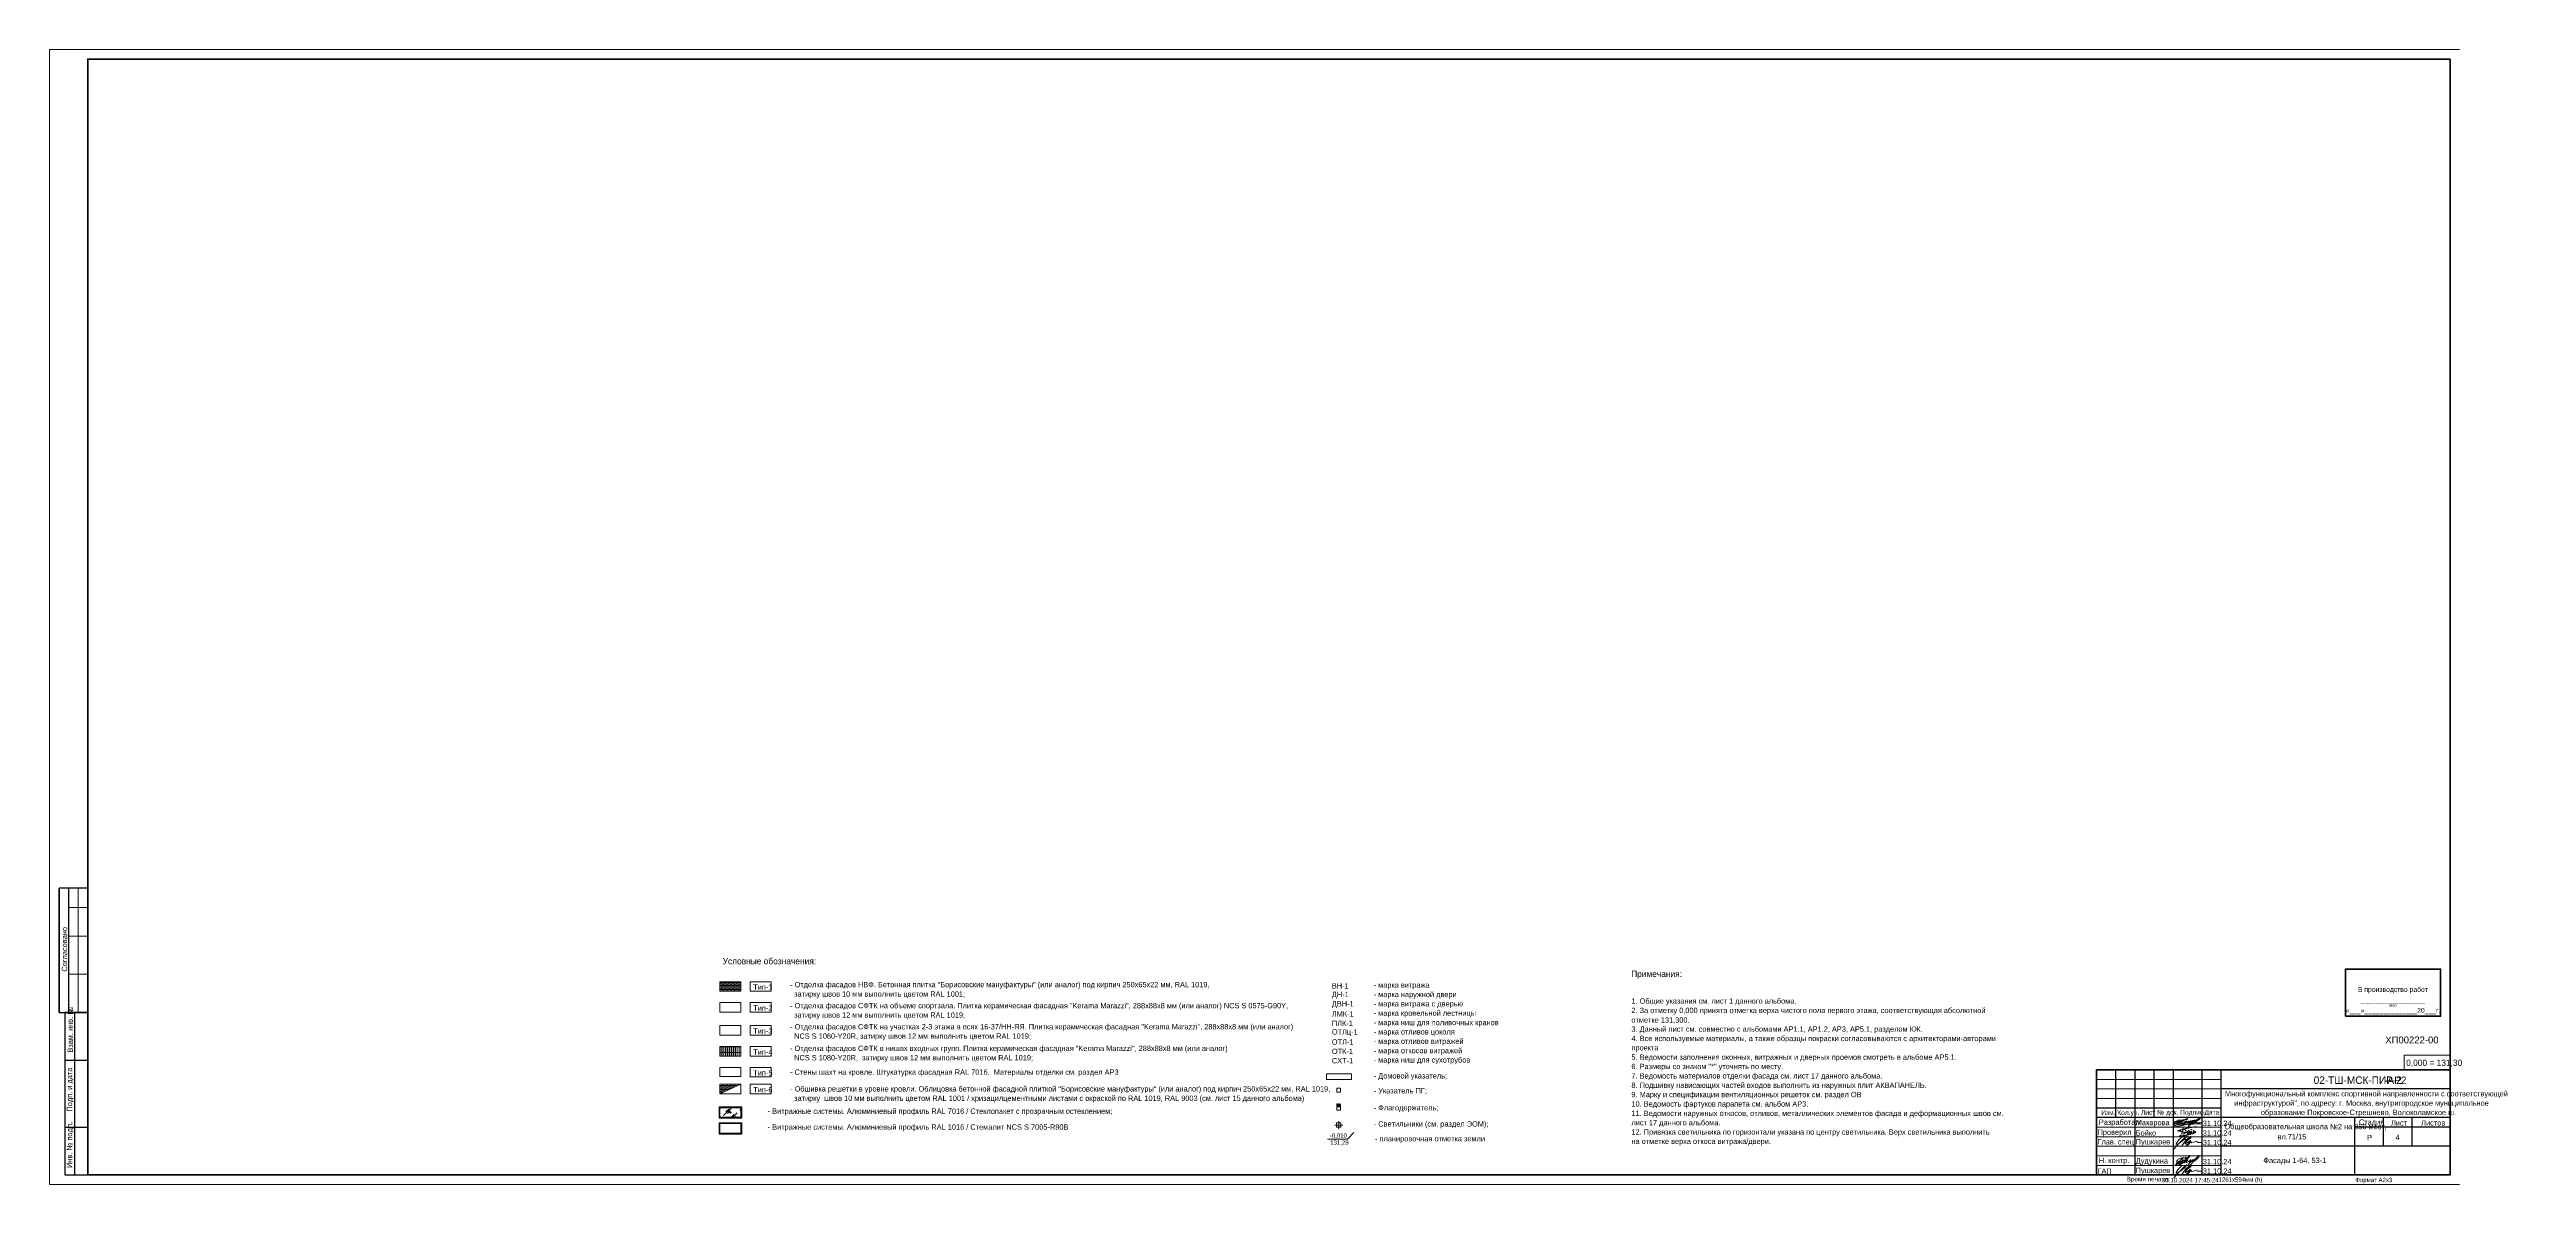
# Model space of a CAD drawing. Header units: millimetres. Extents: x 2294 to 908349, y -83289 to 219220.
# Drawn here: x 578226 to 712044, y 157869 to 219202 of the extents above; entities that cross this region are included whole.
import ezdxf

# ---------------------------------------------------------------- set-up
doc = ezdxf.new("R2010")
doc.units = ezdxf.units.MM
doc.layers.add('PDF _Геометрия', color=7, linetype='Continuous')
doc.layers.add('PDF _Текст', color=7, linetype='Continuous')
doc.styles.add('PDF Arial-BoldMT', font='arial.ttf')
doc.styles.add('PDF ArialMT', font='arial.ttf')

msp = doc.modelspace()

# ---------------------------------------------------------------- linework, layer by layer
at = {"layer": 'PDF _Геометрия', "lineweight": 18}
msp.add_lwpolyline([(708424.8, 219201.9), (578226.2, 219201.9), (578226.2, 157868.8), (708424.8, 157868.8)], dxfattribs=at)
at = {"layer": 'PDF _Геометрия', "lineweight": 40}
msp.add_lwpolyline([(707922, 218686.1), (707922, 158384.6), (580289.6, 158384.6), (580289.6, 218686.1)], close=True, dxfattribs=at)
at = {"layer": 'PDF _Геометрия', "lineweight": 30}
for points in [[(580289.6, 173873.1), (578742, 173873.1), (578742, 167158.3), (580289.6, 167158.3), (579048, 167158.3), (579048, 158384.6), (580289.6, 158384.6)], [(578742, 167158.3), (578742, 173873.1)], [(579257.9, 173873.1), (579257.9, 167158.3)], [(579568.3, 167158.3), (579568.3, 158384.6)], [(579048, 164579.1), (580289.6, 164579.1)], [(689850, 164063.3), (689850, 161479.7)], [(690881.6, 164063.3), (690881.6, 158384.6)], [(691913.3, 164063.3), (691913.3, 161479.7)], [(692949.4, 164063.3), (692949.4, 158384.6)], [(694496.9, 164063.3), (694496.9, 158384.6)], [(695528.6, 164063.3), (695528.6, 158384.6)], [(695528.6, 161995.5), (688818.3, 161995.5)], [(707922, 163031.6), (695528.6, 163031.6)], [(579048, 160963.8), (580289.6, 160963.8)], [(707922, 161479.7), (695528.6, 161479.7), (688818.3, 161479.7)], [(702759.2, 161479.7), (702759.2, 158384.6)], [(707922, 160963.8), (702759.2, 160963.8)], [(704306.8, 161479.7), (704306.8, 160963.8), (704306.8, 159932.1)], [(705854.3, 161479.7), (705854.3, 160963.8), (705854.3, 159932.1)], [(707922, 159932.1), (695528.6, 159932.1)]]:
    msp.add_lwpolyline(points, dxfattribs=at)
at = {"layer": 'PDF _Геометрия', "lineweight": 9}
for points in [[(579257.9, 172841.4), (580289.6, 172841.4)], [(579773.7, 173873.1), (579773.7, 167158.3)], [(580289.6, 173873.1), (580289.6, 167158.3)], [(579257.9, 171289.5), (580289.6, 171289.5)], [(579257.9, 169226.1), (580289.6, 169226.1)], [(707922, 165095), (707922, 164063.3), (706890.4, 164063.3)], [(647218.4, 163831.6), (647214, 163827.2), (647209.6, 163818.5), (647209.6, 163809.7), (647209.6, 163569.3), (647209.6, 163560.5), (647214, 163551.8), (647218.4, 163543.1)], [(647218.4, 163809.7), (647218.4, 163569.3)], [(648516.7, 163844.7), (647244.6, 163844.7)], [(647244.6, 163534.3), (648516.7, 163534.3)], [(695528.6, 163547.4), (688818.3, 163547.4)], [(614440.3, 161973.7), (614479.6, 162013)], [(614562.7, 161995.5), (614580.2, 162013)], [(614645.8, 161602.1), (615061.1, 162013)], [(614768.2, 161790.1), (614916.8, 161934.3)], [(615524.5, 161890.6), (615576.9, 161947.4)], [(647782.3, 162196.6), (647764.8, 162196.6), (647764.8, 161890.6), (647970.3, 161890.6), (647970.3, 162196.6), (647957.2, 162196.6)], [(647777.9, 162205.4), (647812.9, 162078.6), (647812.9, 162074.2), (647817.3, 162069.8), (647821.6, 162069.8), (647821.6, 162065.5), (647826, 162065.5), (647830.4, 162065.5), (647834.8, 162065.5), (647839.1, 162069.8), (647839.1, 162074.2), (647843.5, 162074.2), (647843.5, 162078.6), (647843.5, 162083), (647843.5, 162087.3), (647808.5, 162209.7)], [(647852.2, 162196.6), (647812.9, 162196.6)], [(647830.4, 162166), (647830.4, 162170.4), (647830.4, 162174.8), (647826, 162174.8), (647821.6, 162174.8), (647821.6, 162170.4), (647821.6, 162166)], [(647826, 162144.2), (647830.4, 162170.4)], [(647852.2, 162205.4), (647852.2, 162083), (647852.2, 162078.6), (647856.6, 162074.2), (647856.6, 162069.8), (647861, 162069.8), (647865.4, 162065.5), (647869.7, 162065.5), (647874.1, 162065.5), (647874.1, 162069.8), (647878.5, 162069.8), (647882.8, 162074.2), (647882.8, 162078.6), (647882.8, 162083), (647882.8, 162205.4)], [(647922.2, 162196.6), (647882.8, 162196.6)], [(647926.6, 162209.7), (647896, 162087.3), (647896, 162083), (647896, 162078.6), (647896, 162074.2), (647900.3, 162069.8), (647904.7, 162065.5), (647909.1, 162065.5), (647913.4, 162065.5), (647917.8, 162069.8), (647922.2, 162069.8), (647922.2, 162074.2), (647926.6, 162078.6), (647957.2, 162205.4)], [(647917.8, 162166), (647913.4, 162170.4), (647913.4, 162174.8), (647909.1, 162174.8), (647904.7, 162174.8), (647904.7, 162170.4), (647904.7, 162166)], [(647904.7, 162170.4), (647909.1, 162144.2)], [(695528.6, 163031.6), (688818.3, 163031.6)], [(695528.6, 162511.4), (688818.3, 162511.4)], [(614855.6, 161702.6), (614999.9, 161851.3)], [(614956.1, 161755.1), (615061.1, 161755.1)], [(615008.6, 161807.5), (615008.6, 161707)], [(615061.1, 161497.2), (615205.3, 161641.4)], [(615131, 161497.2), (615375.8, 161746.3)], [(615231.6, 161497.2), (615292.8, 161558.4)], [(647659.9, 161077.5), (648092.7, 161077.5)], [(647874.1, 161287.3), (647874.1, 160854.5)], [(648691.6, 160670.9), (648372.5, 160329.9)], [(695528.6, 160963.8), (688818.3, 160963.8)], [(648372.5, 160325.6), (647262.1, 160325.6)], [(695528.6, 160448), (688818.3, 160448)], [(695528.6, 159932.1), (688818.3, 159932.1)], [(695528.6, 159416.3), (688818.3, 159416.3)], [(695528.6, 158900.4), (688818.3, 158900.4)]]:
    msp.add_lwpolyline(points, dxfattribs=at)
for points in [[(615581.3, 168828.3), (614444.7, 168828.3), (614444.7, 168312.4), (615581.3, 168312.4)], [(617211.9, 168828.3), (617211.9, 168312.4), (616079.6, 168312.4), (616079.6, 168828.3)], [(614444.7, 167696.1), (614444.7, 167175.8), (615581.3, 167175.8), (615581.3, 167696.1)], [(617211.9, 167696.1), (617211.9, 167175.8), (616079.6, 167175.8), (616079.6, 167696.1)], [(614444.7, 166454.5), (614444.7, 165938.7), (615581.3, 165938.7), (615581.3, 166454.5)], [(617211.9, 166454.5), (617211.9, 165938.7), (616079.6, 165938.7), (616079.6, 166454.5)], [(614444.7, 165317.9), (614444.7, 164802.1), (615581.3, 164802.1), (615581.3, 165317.9)], [(617211.9, 165317.9), (617211.9, 164802.1), (616079.6, 164802.1), (616079.6, 165317.9)], [(705443.4, 164854.5), (707922, 164854.5), (707922, 164063.3), (705443.4, 164063.3)], [(615581.3, 164181.3), (614444.7, 164181.3), (614444.7, 163696.1), (615581.3, 163696.1)], [(615581.3, 163280.8), (614444.7, 163280.8), (614444.7, 162764.9)], [(614444.7, 162764.9), (615581.3, 162764.9), (615581.3, 163280.8)], [(617211.9, 164194.4), (617211.9, 163678.6), (616079.6, 163678.6), (616079.6, 164194.4)], [(617211.9, 163280.8), (617211.9, 162764.9), (616079.6, 162764.9), (616079.6, 163280.8)], [(648560.4, 163844.7), (647218.4, 163844.7), (647218.4, 163534.3), (648560.4, 163534.3)], [(615629.4, 161444.7), (615629.4, 162065.5), (614396.6, 162065.5), (614396.6, 161444.7)], [(615576.9, 161497.2), (615576.9, 162013), (614440.3, 162013), (614440.3, 161497.2)], [(647970.3, 163070.9), (647764.8, 163070.9), (647764.8, 162865.5), (647970.3, 162865.5)], [(647764.8, 162865.5), (647970.3, 162865.5), (647970.3, 163070.9), (647764.8, 163070.9)], [(647795.4, 162222.8), (647791, 162222.8), (647786.7, 162218.5), (647782.3, 162214.1), (647782.3, 162209.7), (647777.9, 162205.4), (647782.3, 162201), (647782.3, 162196.6), (647786.7, 162196.6), (647791, 162192.2), (647795.4, 162192.2), (647799.8, 162192.2), (647799.8, 162196.6), (647804.2, 162196.6), (647808.5, 162201), (647808.5, 162205.4), (647808.5, 162209.7), (647808.5, 162214.1), (647804.2, 162218.5), (647799.8, 162222.8)], [(647869.7, 162222.8), (647865.4, 162222.8), (647861, 162218.5), (647856.6, 162218.5), (647856.6, 162214.1), (647852.2, 162209.7), (647852.2, 162205.4), (647856.6, 162201), (647856.6, 162196.6), (647861, 162196.6), (647865.4, 162192.2), (647869.7, 162192.2), (647874.1, 162192.2), (647878.5, 162196.6), (647882.8, 162201), (647882.8, 162205.4), (647882.8, 162209.7), (647882.8, 162214.1), (647878.5, 162218.5), (647874.1, 162222.8)], [(647939.7, 162222.8), (647935.3, 162218.5), (647930.9, 162218.5), (647926.6, 162214.1), (647926.6, 162209.7), (647926.6, 162205.4), (647930.9, 162201), (647930.9, 162196.6), (647935.3, 162196.6), (647939.7, 162192.2), (647944, 162192.2), (647948.4, 162192.2), (647952.8, 162196.6), (647957.2, 162201), (647957.2, 162205.4), (647957.2, 162209.7), (647957.2, 162214.1), (647952.8, 162218.5), (647948.4, 162218.5), (647944, 162222.8)], [(615629.4, 160587.9), (615629.4, 161208.6), (614396.6, 161208.6), (614396.6, 160587.9)], [(615576.9, 160644.7), (615576.9, 161160.5), (614440.3, 161160.5), (614440.3, 160644.7)], [(647987.8, 161199.9), (647760.4, 161199.9), (647760.4, 160959.5), (647987.8, 160959.5)]]:
    msp.add_lwpolyline(points, close=True, dxfattribs=at)
at = {"layer": 'PDF _Геометрия', "color": 250, "lineweight": 9, "true_color": 0x424240}
for points in [[(614444.7, 168758.3), (615581.3, 168758.3)], [(614444.7, 168688.4), (615581.3, 168688.4)], [(614444.7, 168618.5), (615581.3, 168618.5)], [(614523.4, 168828.3), (614523.4, 168828.3)], [(614523.4, 168688.4), (614523.4, 168758.3)], [(614523.4, 168548.5), (614523.4, 168618.5)], [(614628.3, 168758.3), (614628.3, 168828.3)], [(614628.3, 168618.5), (614628.3, 168688.4)], [(614733.2, 168828.3), (614733.2, 168828.3)], [(614733.2, 168688.4), (614733.2, 168758.3)], [(614733.2, 168548.5), (614733.2, 168618.5)], [(614838.1, 168758.3), (614838.1, 168828.3)], [(614838.1, 168618.5), (614838.1, 168688.4)], [(614943, 168828.3), (614943, 168828.3)], [(614943, 168688.4), (614943, 168758.3)], [(614943, 168548.5), (614943, 168618.5)], [(615048, 168758.3), (615048, 168828.3)], [(615048, 168618.5), (615048, 168688.4)], [(615152.9, 168828.3), (615152.9, 168828.3)], [(615152.9, 168688.4), (615152.9, 168758.3)], [(615152.9, 168548.5), (615152.9, 168618.5)], [(615257.8, 168758.3), (615257.8, 168828.3)], [(615257.8, 168618.5), (615257.8, 168688.4)], [(615362.7, 168828.3), (615362.7, 168828.3)], [(615362.7, 168688.4), (615362.7, 168758.3)], [(615362.7, 168548.5), (615362.7, 168618.5)], [(615467.6, 168758.3), (615467.6, 168828.3)], [(615467.6, 168618.5), (615467.6, 168688.4)], [(615572.5, 168828.3), (615572.5, 168828.3)], [(615572.5, 168688.4), (615572.5, 168758.3)], [(615572.5, 168548.5), (615572.5, 168618.5)], [(614444.7, 168548.5), (615581.3, 168548.5)], [(614444.7, 168478.6), (615581.3, 168478.6)], [(614444.7, 168408.6), (615581.3, 168408.6)], [(614444.7, 168338.7), (615581.3, 168338.7)], [(614523.4, 168408.6), (614523.4, 168478.6)], [(614523.4, 168312.4), (614523.4, 168338.7)], [(614628.3, 168478.6), (614628.3, 168548.5)], [(614628.3, 168338.7), (614628.3, 168408.6)], [(614733.2, 168408.6), (614733.2, 168478.6)], [(614733.2, 168312.4), (614733.2, 168338.7)], [(614838.1, 168478.6), (614838.1, 168548.5)], [(614838.1, 168338.7), (614838.1, 168408.6)], [(614943, 168408.6), (614943, 168478.6)], [(614943, 168312.4), (614943, 168338.7)], [(615048, 168478.6), (615048, 168548.5)], [(615048, 168338.7), (615048, 168408.6)], [(615152.9, 168408.6), (615152.9, 168478.6)], [(615152.9, 168312.4), (615152.9, 168338.7)], [(615257.8, 168478.6), (615257.8, 168548.5)], [(615257.8, 168338.7), (615257.8, 168408.6)], [(615362.7, 168408.6), (615362.7, 168478.6)], [(615362.7, 168312.4), (615362.7, 168338.7)], [(615467.6, 168478.6), (615467.6, 168548.5)], [(615467.6, 168338.7), (615467.6, 168408.6)], [(615572.5, 168408.6), (615572.5, 168478.6)], [(615572.5, 168312.4), (615572.5, 168338.7)], [(614523.4, 163280.8), (614523.4, 163280.8)], [(614628.3, 163210.8), (614628.3, 163280.8)], [(614733.2, 163280.8), (614733.2, 163280.8)], [(614838.1, 163210.8), (614838.1, 163280.8)], [(614943, 163280.8), (614943, 163280.8)], [(615048, 163210.8), (615048, 163280.8)], [(615152.9, 163280.8), (615152.9, 163280.8)], [(615257.8, 163210.8), (615257.8, 163280.8)], [(615362.7, 163280.8), (615362.7, 163280.8)], [(615467.6, 163228.3), (615467.6, 163280.8)], [(615572.5, 163280.8), (615572.5, 163280.8)], [(614444.7, 163210.8), (615428.3, 163210.8)], [(614444.7, 163140.9), (615275.3, 163140.9)], [(614444.7, 163070.9), (615117.9, 163070.9)], [(614444.7, 163001), (614964.9, 163001)], [(614444.7, 162931), (614811.9, 162931)], [(614444.7, 162861.1), (614654.5, 162861.1)], [(614444.7, 162791.1), (614501.5, 162791.1)], [(614523.4, 163140.9), (614523.4, 163210.8)], [(614523.4, 163001), (614523.4, 163070.9)], [(614523.4, 162861.1), (614523.4, 162931)], [(614628.3, 163070.9), (614628.3, 163140.9)], [(614628.3, 162931), (614628.3, 163001)], [(614628.3, 162848), (614628.3, 162861.1)], [(614733.2, 163140.9), (614733.2, 163210.8)], [(614733.2, 163001), (614733.2, 163070.9)], [(614733.2, 162896.1), (614733.2, 162931)], [(614838.1, 163070.9), (614838.1, 163140.9)], [(614838.1, 162944.2), (614838.1, 163001)], [(614943, 163140.9), (614943, 163210.8)], [(614943, 163001), (614943, 163070.9)], [(615048, 163070.9), (615048, 163140.9)], [(615152.9, 163140.9), (615152.9, 163210.8)], [(615257.8, 163132.1), (615257.8, 163140.9)], [(615362.7, 163180.2), (615362.7, 163210.8)]]:
    msp.add_lwpolyline(points, dxfattribs=at)
at = {"layer": 'PDF _Геометрия', "lineweight": 35}
msp.add_lwpolyline([(702266.8, 166962.8), (707403.2, 166962.8), (707403.2, 169512.8), (702266.8, 169512.8)], close=True, dxfattribs=at)
at = {"layer": 'PDF _Геометрия', "color": 253, "lineweight": 9, "true_color": 0xada188}
for points in [[(614444.7, 165304.8), (614444.7, 165304.8)], [(614444.7, 165007.5), (614444.7, 165007.5)], [(614444.7, 164998.8), (614444.7, 164998.8)], [(614453.4, 165317.9), (614453.4, 165317.9)], [(614545.2, 164802.1), (614545.2, 164998.8), (614453.4, 164998.8), (614453.4, 164802.1)], [(614545.2, 165317.9), (614545.2, 165317.9)], [(614558.3, 165317.9), (614558.3, 165317.9)], [(614650.1, 164802.1), (614650.1, 164998.8), (614558.3, 164998.8), (614558.3, 164802.1)], [(614650.1, 165317.9), (614650.1, 165317.9)], [(614663.3, 165317.9), (614663.3, 165317.9)], [(614750.7, 164802.1), (614750.7, 164998.8), (614663.3, 164998.8), (614663.3, 164802.1)], [(614750.7, 165317.9), (614750.7, 165317.9)], [(614763.8, 165317.9), (614763.8, 165317.9)], [(614855.6, 164802.1), (614855.6, 164998.8), (614763.8, 164998.8), (614763.8, 164802.1)], [(614855.6, 165317.9), (614855.6, 165317.9)], [(614868.7, 165317.9), (614868.7, 165317.9)], [(614960.5, 164802.1), (614960.5, 164998.8), (614868.7, 164998.8), (614868.7, 164802.1)], [(614960.5, 165317.9), (614960.5, 165317.9)], [(614973.6, 165317.9), (614973.6, 165317.9)], [(615061.1, 164802.1), (615061.1, 164998.8), (614973.6, 164998.8), (614973.6, 164802.1)], [(615061.1, 165317.9), (615061.1, 165317.9)], [(615074.2, 165317.9), (615074.2, 165317.9)], [(615166, 164802.1), (615166, 164998.8), (615074.2, 164998.8), (615074.2, 164802.1)], [(615166, 165317.9), (615166, 165317.9)], [(615179.1, 165317.9), (615179.1, 165317.9)], [(615270.9, 164802.1), (615270.9, 164998.8), (615179.1, 164998.8), (615179.1, 164802.1)], [(615270.9, 165317.9), (615270.9, 165317.9)], [(615279.6, 165317.9), (615279.6, 165317.9)], [(615371.4, 164802.1), (615371.4, 164998.8), (615279.6, 164998.8), (615279.6, 164802.1)], [(615371.4, 165317.9), (615371.4, 165317.9)], [(615384.6, 165317.9), (615384.6, 165317.9)], [(615476.4, 164802.1), (615476.4, 164998.8), (615384.6, 164998.8), (615384.6, 164802.1)], [(615476.4, 165317.9), (615476.4, 165317.9)], [(615489.5, 165317.9), (615489.5, 165317.9)], [(615576.9, 165007.5), (615489.5, 165007.5), (615489.5, 165304.8), (615576.9, 165304.8)], [(615489.5, 164802.1), (615489.5, 164998.8), (615576.9, 164998.8)]]:
    msp.add_lwpolyline(points, dxfattribs=at)
for points in [[(614453.4, 165304.8), (614453.4, 165007.5), (614545.2, 165007.5), (614545.2, 165304.8)], [(614558.3, 165304.8), (614558.3, 165007.5), (614650.1, 165007.5), (614650.1, 165304.8)], [(614663.3, 165304.8), (614663.3, 165007.5), (614750.7, 165007.5), (614750.7, 165304.8)], [(614763.8, 165304.8), (614763.8, 165007.5), (614855.6, 165007.5), (614855.6, 165304.8)], [(614868.7, 165304.8), (614868.7, 165007.5), (614960.5, 165007.5), (614960.5, 165304.8)], [(614973.6, 165304.8), (614973.6, 165007.5), (615061.1, 165007.5), (615061.1, 165304.8)], [(615074.2, 165304.8), (615074.2, 165007.5), (615166, 165007.5), (615166, 165304.8)], [(615179.1, 165304.8), (615179.1, 165007.5), (615270.9, 165007.5), (615270.9, 165304.8)], [(615279.6, 165304.8), (615279.6, 165007.5), (615371.4, 165007.5), (615371.4, 165304.8)], [(615384.6, 165304.8), (615384.6, 165007.5), (615476.4, 165007.5), (615476.4, 165304.8)]]:
    msp.add_lwpolyline(points, close=True, dxfattribs=at)
at = {"layer": 'PDF _Геометрия', "lineweight": 40}
msp.add_lwpolyline([(707922, 164063.3), (688818.3, 164063.3), (688818.3, 158384.6)], dxfattribs=at)
at = {"layer": 'PDF _Геометрия', "color": 5, "lineweight": 9}
for points in [[(694033.6, 161182.4), (694046.7, 161182.4), (694055.4, 161186.8), (694064.2, 161186.8), (694072.9, 161191.1), (694081.6, 161195.5), (694090.4, 161204.3), (694094.8, 161213), (694094.8, 161226.1), (694090.4, 161234.9), (694081.6, 161239.2), (694072.9, 161243.6), (694059.8, 161248), (694051, 161248), (694042.3, 161248), (694033.6, 161248), (694020.4, 161248), (694011.7, 161248), (694003, 161248), (693994.2, 161243.6), (693981.1, 161243.6), (693972.4, 161239.2), (693963.6, 161239.2), (693954.9, 161234.9), (693941.7, 161234.9), (693933, 161230.5), (693924.3, 161226.1), (693915.5, 161221.8), (693906.8, 161217.4), (693898, 161213), (693889.3, 161208.6), (693880.5, 161204.3), (693871.8, 161199.9), (693863.1, 161195.5), (693854.3, 161191.1), (693845.6, 161182.4), (693836.8, 161178), (693828.1, 161173.7), (693819.3, 161164.9), (693815, 161160.5), (693806.2, 161151.8), (693801.9, 161143.1), (693806.2, 161138.7), (693819.3, 161143.1), (693832.5, 161147.4), (693841.2, 161151.8), (693849.9, 161151.8), (693858.7, 161156.2), (693863.1, 161160.5), (693871.8, 161164.9), (693880.5, 161164.9), (693893.7, 161169.3), (693902.4, 161173.7), (693911.1, 161178), (693919.9, 161178), (693928.6, 161182.4), (693941.7, 161186.8), (693950.5, 161191.1), (693959.2, 161195.5), (693968, 161195.5), (693976.7, 161199.9), (693989.8, 161204.3), (693998.6, 161208.6), (694007.3, 161213), (694016.1, 161213), (694024.8, 161217.4), (694033.6, 161221.8), (694042.3, 161226.1), (694051, 161230.5), (694059.8, 161234.9), (694068.5, 161239.2), (694081.6, 161239.2), (694090.4, 161243.6), (694099.1, 161248), (694107.9, 161252.4), (694116.6, 161256.7), (694125.4, 161261.1), (694134.1, 161265.5), (694142.8, 161265.5), (694156, 161269.8), (694164.7, 161274.2), (694173.4, 161278.6), (694182.2, 161283), (694190.9, 161287.3), (694199.7, 161291.7), (694208.4, 161296.1), (694217.2, 161300.4), (694225.9, 161304.8), (694234.6, 161309.2), (694247.8, 161313.6), (694256.5, 161317.9), (694265.2, 161322.3), (694274, 161326.7), (694282.7, 161331), (694291.5, 161335.4), (694300.2, 161339.8), (694309, 161344.2), (694317.7, 161348.5), (694322.1, 161352.9), (694330.8, 161361.6), (694339.6, 161366), (694348.3, 161370.4), (694357, 161379.1), (694365.8, 161383.5), (694374.5, 161392.2), (694378.9, 161396.6), (694387.7, 161401), (694396.4, 161409.7), (694405.1, 161414.1), (694409.5, 161422.8), (694418.3, 161431.6), (694422.6, 161440.3), (694422.6, 161449.1), (694413.9, 161457.8), (694405.1, 161457.8), (694396.4, 161457.8), (694383.3, 161453.4), (694374.5, 161449.1), (694365.8, 161444.7), (694357, 161440.3), (694348.3, 161436), (694339.6, 161431.6), (694330.8, 161427.2), (694322.1, 161422.8), (694313.3, 161418.5), (694304.6, 161414.1), (694295.8, 161409.7), (694287.1, 161405.4), (694278.4, 161396.6), (694269.6, 161392.2), (694265.2, 161387.9), (694256.5, 161379.1), (694247.8, 161374.8), (694239, 161370.4), (694230.3, 161361.6), (694221.5, 161357.3), (694217.2, 161352.9), (694208.4, 161344.2), (694199.7, 161339.8), (694190.9, 161331), (694182.2, 161326.7), (694173.4, 161322.3), (694169.1, 161313.6), (694160.3, 161309.2), (694151.6, 161304.8), (694142.8, 161296.1), (694134.1, 161291.7), (694125.4, 161287.3), (694116.6, 161278.6), (694112.2, 161274.2), (694103.5, 161265.5), (694094.8, 161261.1), (694086, 161256.7), (694077.3, 161248), (694072.9, 161243.6), (694064.2, 161234.9), (694055.4, 161230.5), (694046.7, 161226.1), (694037.9, 161217.4), (694033.6, 161213), (694024.8, 161204.3), (694016.1, 161199.9), (694007.3, 161191.1), (694003, 161186.8), (693994.2, 161182.4), (693985.5, 161173.7), (693976.7, 161169.3), (693968, 161160.5), (693963.6, 161156.2), (693954.9, 161147.4), (693946.1, 161143.1), (693937.4, 161138.7), (693928.6, 161129.9), (693924.3, 161125.6), (693915.5, 161121.2), (693906.8, 161112.5), (693898, 161108.1), (693889.3, 161103.7), (693880.5, 161095), (693871.8, 161090.6), (693863.1, 161086.2), (693858.7, 161081.9), (693849.9, 161073.1), (693841.2, 161068.7), (693832.5, 161064.4), (693823.7, 161055.6), (693815, 161051.3), (693806.2, 161046.9), (693801.9, 161038.1), (693793.1, 161033.8), (693788.7, 161025), (693780, 161016.3), (693780, 161007.5), (693788.7, 161007.5), (693797.5, 161011.9), (693801.9, 161020.7), (693810.6, 161025), (693815, 161033.8), (693823.7, 161042.5), (693828.1, 161051.3), (693836.8, 161060), (693836.8, 161068.7), (693836.8, 161077.5), (693832.5, 161086.2), (693823.7, 161095), (693815, 161099.3), (693806.2, 161103.7), (693797.5, 161108.1), (693788.7, 161112.5), (693780, 161112.5), (693771.3, 161116.8), (693758.1, 161121.2), (693749.4, 161121.2), (693740.7, 161121.2), (693731.9, 161125.6), (693718.8, 161125.6), (693710.1, 161125.6), (693701.3, 161129.9), (693692.6, 161129.9), (693679.5, 161129.9), (693670.7, 161129.9), (693662, 161129.9), (693648.9, 161129.9), (693640.1, 161129.9), (693631.4, 161129.9), (693622.6, 161129.9), (693609.5, 161134.3), (693600.8, 161134.3), (693592, 161134.3), (693578.9, 161134.3), (693570.2, 161134.3), (693561.4, 161134.3), (693552.7, 161134.3), (693539.6, 161134.3), (693530.8, 161134.3), (693522.1, 161134.3), (693509, 161134.3), (693500.2, 161134.3), (693491.5, 161134.3), (693482.7, 161134.3), (693469.6, 161134.3), (693460.9, 161134.3), (693452.1, 161134.3), (693439, 161134.3), (693430.3, 161129.9), (693421.5, 161129.9), (693412.8, 161129.9), (693399.7, 161129.9), (693390.9, 161129.9), (693382.2, 161129.9), (693369.1, 161129.9), (693360.3, 161129.9), (693351.6, 161129.9), (693342.8, 161125.6), (693329.7, 161125.6), (693321, 161125.6), (693312.2, 161125.6), (693303.5, 161121.2), (693290.4, 161121.2), (693281.6, 161121.2), (693272.9, 161116.8), (693259.8, 161116.8), (693251, 161116.8), (693242.3, 161112.5), (693233.6, 161112.5), (693224.8, 161108.1), (693211.7, 161108.1), (693203, 161103.7), (693194.2, 161103.7), (693185.5, 161099.3), (693172.4, 161095), (693163.6, 161095), (693154.9, 161090.6), (693146.1, 161086.2), (693137.4, 161086.2), (693128.6, 161081.9), (693115.5, 161077.5), (693106.8, 161077.5), (693098, 161073.1), (693089.3, 161068.7), (693080.5, 161064.4), (693071.8, 161060), (693058.7, 161060), (693049.9, 161055.6), (693041.2, 161051.3), (693032.5, 161046.9), (693023.7, 161042.5), (693015, 161038.1), (693006.2, 161033.8), (692997.5, 161029.4), (692988.7, 161025), (692980, 161016.3), (692975.6, 161007.5), (692971.3, 160998.8), (692971.3, 160990.1), (692980, 160985.7), (692988.7, 160981.3), (692997.5, 160981.3), (693010.6, 160981.3), (693019.3, 160981.3), (693028.1, 160981.3), (693041.2, 160981.3), (693049.9, 160981.3), (693058.7, 160981.3), (693067.4, 160981.3), (693080.5, 160981.3), (693089.3, 160981.3), (693098, 160981.3), (693111.2, 160985.7), (693119.9, 160985.7), (693128.6, 160985.7), (693137.4, 160990.1), (693150.5, 160990.1), (693159.2, 160990.1), (693168, 160994.4), (693176.7, 160994.4), (693189.8, 160998.8), (693198.6, 160998.8), (693207.3, 161003.2), (693216.1, 161003.2), (693224.8, 161007.5), (693237.9, 161011.9), (693246.7, 161011.9), (693255.4, 161016.3), (693264.2, 161020.7), (693272.9, 161020.7), (693286, 161025), (693294.8, 161025), (693303.5, 161029.4), (693312.2, 161029.4), (693325.4, 161033.8), (693334.1, 161038.1), (693342.8, 161038.1), (693351.6, 161042.5), (693360.3, 161042.5), (693373.4, 161042.5), (693382.2, 161046.9), (693390.9, 161046.9), (693399.7, 161051.3), (693412.8, 161051.3), (693421.5, 161055.6), (693430.3, 161055.6), (693439, 161060), (693452.1, 161060), (693460.9, 161064.4), (693469.6, 161064.4), (693478.4, 161068.7), (693487.1, 161073.1), (693500.2, 161073.1), (693509, 161077.5), (693517.7, 161081.9), (693526.5, 161081.9), (693535.2, 161086.2), (693548.3, 161090.6), (693557.1, 161090.6), (693565.8, 161095), (693574.5, 161099.3), (693583.3, 161099.3), (693596.4, 161103.7), (693605.1, 161108.1), (693613.9, 161108.1), (693622.6, 161112.5), (693631.4, 161112.5), (693644.5, 161116.8), (693653.2, 161116.8), (693662, 161116.8), (693670.7, 161121.2), (693683.8, 161121.2), (693692.6, 161121.2), (693701.3, 161121.2), (693710.1, 161125.6), (693723.2, 161125.6), (693731.9, 161125.6), (693740.7, 161125.6), (693753.8, 161125.6), (693762.5, 161125.6), (693771.3, 161125.6), (693780, 161125.6), (693793.1, 161125.6), (693801.9, 161125.6), (693810.6, 161125.6), (693823.7, 161125.6), (693832.5, 161125.6), (693841.2, 161125.6), (693849.9, 161129.9), (693863.1, 161129.9), (693871.8, 161129.9), (693880.5, 161129.9), (693893.7, 161129.9), (693902.4, 161129.9), (693911.1, 161129.9), (693919.9, 161129.9), (693933, 161129.9), (693941.7, 161129.9), (693950.5, 161129.9), (693963.6, 161129.9), (693972.4, 161134.3), (693981.1, 161134.3), (693989.8, 161134.3), (694003, 161134.3), (694011.7, 161134.3), (694020.4, 161134.3), (694029.2, 161134.3), (694042.3, 161134.3), (694051, 161134.3), (694059.8, 161138.7), (694072.9, 161138.7), (694081.6, 161138.7), (694090.4, 161138.7), (694099.1, 161138.7), (694112.2, 161138.7), (694121, 161138.7), (694129.7, 161138.7), (694142.8, 161138.7), (694151.6, 161138.7), (694160.3, 161138.7), (694169.1, 161138.7), (694182.2, 161143.1), (694190.9, 161143.1), (694199.7, 161143.1), (694212.8, 161143.1), (694221.5, 161143.1), (694230.3, 161143.1), (694239, 161143.1), (694252.1, 161143.1), (694260.9, 161143.1), (694269.6, 161143.1), (694282.7, 161143.1), (694291.5, 161143.1), (694300.2, 161143.1), (694309, 161143.1), (694322.1, 161143.1), (694330.8, 161143.1), (694339.6, 161143.1), (694352.7, 161143.1), (694361.4, 161143.1), (694370.2, 161143.1), (694378.9, 161143.1), (694392, 161143.1), (694400.8, 161143.1), (694409.5, 161143.1), (694422.6, 161143.1), (694431.4, 161147.4), (694440.1, 161147.4)], [(693045.6, 161243.6), (693041.2, 161243.6), (693036.8, 161239.2), (693032.5, 161239.2), (693028.1, 161239.2), (693019.3, 161239.2), (693019.3, 161243.6), (693023.7, 161248), (693028.1, 161248), (693032.5, 161252.4), (693036.8, 161252.4), (693041.2, 161252.4), (693045.6, 161256.7), (693049.9, 161256.7), (693054.3, 161261.1), (693058.7, 161261.1), (693063.1, 161261.1), (693067.4, 161265.5), (693071.8, 161265.5), (693076.2, 161265.5), (693080.5, 161269.8), (693084.9, 161269.8), (693089.3, 161269.8), (693093.7, 161274.2), (693098, 161274.2), (693102.4, 161278.6), (693106.8, 161278.6), (693111.2, 161278.6), (693115.5, 161283), (693119.9, 161283), (693124.3, 161287.3), (693128.6, 161287.3), (693133, 161287.3), (693137.4, 161291.7), (693141.8, 161291.7), (693146.1, 161291.7), (693150.5, 161296.1), (693154.9, 161296.1), (693159.2, 161300.4), (693163.6, 161300.4), (693168, 161304.8), (693172.4, 161304.8), (693176.7, 161304.8), (693181.1, 161309.2), (693185.5, 161309.2), (693185.5, 161313.6), (693185.5, 161309.2), (693181.1, 161309.2), (693176.7, 161304.8), (693172.4, 161300.4), (693168, 161296.1), (693163.6, 161296.1), (693163.6, 161291.7), (693159.2, 161291.7), (693154.9, 161287.3), (693154.9, 161283), (693154.9, 161278.6), (693154.9, 161274.2), (693159.2, 161269.8), (693163.6, 161265.5), (693168, 161265.5), (693172.4, 161265.5), (693176.7, 161269.8), (693181.1, 161269.8), (693185.5, 161269.8), (693189.8, 161269.8), (693194.2, 161269.8), (693198.6, 161269.8), (693203, 161274.2), (693207.3, 161274.2), (693211.7, 161274.2), (693216.1, 161274.2), (693220.4, 161274.2), (693224.8, 161274.2), (693229.2, 161274.2), (693233.6, 161278.6), (693237.9, 161278.6), (693242.3, 161278.6), (693246.7, 161278.6), (693251, 161278.6), (693255.4, 161278.6), (693259.8, 161278.6), (693264.2, 161283), (693268.5, 161283), (693272.9, 161287.3), (693277.3, 161287.3), (693281.6, 161291.7), (693281.6, 161296.1), (693286, 161296.1), (693281.6, 161296.1), (693277.3, 161296.1), (693272.9, 161291.7), (693264.2, 161291.7), (693259.8, 161287.3), (693255.4, 161287.3), (693251, 161283), (693246.7, 161283), (693242.3, 161278.6), (693237.9, 161278.6), (693233.6, 161274.2), (693229.2, 161274.2), (693229.2, 161269.8), (693224.8, 161269.8), (693220.4, 161265.5), (693216.1, 161265.5), (693211.7, 161261.1), (693211.7, 161256.7), (693207.3, 161256.7), (693203, 161252.4), (693198.6, 161252.4), (693194.2, 161248), (693194.2, 161243.6), (693189.8, 161243.6), (693185.5, 161239.2), (693181.1, 161239.2), (693176.7, 161234.9), (693176.7, 161230.5), (693172.4, 161230.5), (693168, 161226.1), (693163.6, 161226.1), (693163.6, 161221.8), (693159.2, 161221.8), (693154.9, 161217.4), (693150.5, 161213), (693146.1, 161213), (693146.1, 161208.6), (693141.8, 161208.6), (693137.4, 161204.3), (693133, 161199.9), (693128.6, 161195.5), (693124.3, 161195.5), (693119.9, 161191.1), (693115.5, 161186.8), (693111.2, 161182.4), (693106.8, 161182.4), (693102.4, 161178), (693102.4, 161173.7), (693098, 161173.7), (693093.7, 161169.3), (693089.3, 161169.3), (693084.9, 161164.9), (693084.9, 161160.5), (693080.5, 161160.5), (693076.2, 161156.2), (693071.8, 161156.2), (693071.8, 161151.8), (693067.4, 161147.4), (693063.1, 161147.4), (693058.7, 161143.1), (693058.7, 161138.7), (693054.3, 161138.7), (693049.9, 161134.3), (693045.6, 161129.9), (693041.2, 161125.6), (693036.8, 161125.6), (693032.5, 161121.2), (693032.5, 161116.8), (693028.1, 161116.8), (693023.7, 161112.5), (693019.3, 161112.5), (693015, 161108.1), (693010.6, 161108.1), (693006.2, 161108.1), (693001.9, 161108.1), (692997.5, 161108.1), (692993.1, 161108.1), (692993.1, 161112.5), (692993.1, 161116.8), (692993.1, 161121.2), (692993.1, 161125.6), (692993.1, 161129.9), (692997.5, 161134.3), (692997.5, 161138.7), (693001.9, 161143.1), (693001.9, 161147.4), (693006.2, 161147.4), (693006.2, 161151.8), (693010.6, 161156.2), (693015, 161160.5), (693019.3, 161160.5), (693023.7, 161164.9), (693028.1, 161164.9), (693032.5, 161169.3), (693036.8, 161169.3), (693041.2, 161173.7), (693045.6, 161173.7), (693049.9, 161173.7), (693054.3, 161178), (693058.7, 161178), (693063.1, 161182.4), (693067.4, 161182.4), (693071.8, 161186.8), (693076.2, 161186.8), (693080.5, 161186.8), (693084.9, 161191.1), (693089.3, 161191.1), (693093.7, 161195.5), (693098, 161195.5), (693102.4, 161195.5), (693102.4, 161199.9), (693106.8, 161199.9), (693111.2, 161204.3), (693115.5, 161204.3), (693119.9, 161204.3), (693124.3, 161208.6), (693128.6, 161208.6), (693133, 161213), (693137.4, 161213), (693141.8, 161213), (693141.8, 161217.4), (693146.1, 161217.4), (693150.5, 161221.8), (693154.9, 161221.8), (693159.2, 161221.8), (693163.6, 161226.1), (693168, 161226.1), (693172.4, 161226.1), (693176.7, 161230.5), (693181.1, 161230.5), (693185.5, 161234.9)], [(693150.5, 161134.3), (693154.9, 161138.7), (693159.2, 161143.1), (693159.2, 161147.4), (693163.6, 161147.4), (693163.6, 161151.8), (693168, 161151.8), (693168, 161156.2), (693172.4, 161156.2), (693172.4, 161160.5), (693176.7, 161160.5), (693176.7, 161164.9), (693181.1, 161164.9), (693181.1, 161169.3), (693185.5, 161169.3), (693185.5, 161173.7), (693189.8, 161178), (693194.2, 161182.4), (693194.2, 161186.8), (693194.2, 161191.1), (693198.6, 161191.1), (693198.6, 161195.5), (693198.6, 161199.9), (693198.6, 161204.3), (693198.6, 161208.6), (693198.6, 161213), (693198.6, 161217.4), (693194.2, 161217.4), (693194.2, 161221.8), (693194.2, 161226.1), (693194.2, 161230.5), (693189.8, 161230.5), (693189.8, 161234.9), (693194.2, 161234.9), (693203, 161239.2), (693207.3, 161239.2), (693211.7, 161243.6), (693220.4, 161243.6), (693224.8, 161243.6), (693229.2, 161248), (693237.9, 161248), (693242.3, 161248), (693246.7, 161252.4), (693255.4, 161252.4), (693259.8, 161252.4), (693264.2, 161256.7), (693268.5, 161256.7), (693277.3, 161256.7), (693281.6, 161261.1), (693286, 161261.1), (693294.8, 161261.1), (693299.1, 161265.5), (693303.5, 161265.5), (693312.2, 161269.8), (693316.6, 161269.8), (693321, 161269.8), (693329.7, 161274.2), (693334.1, 161274.2), (693338.5, 161278.6), (693342.8, 161278.6), (693351.6, 161278.6), (693356, 161283), (693360.3, 161283), (693369.1, 161283), (693373.4, 161283), (693377.8, 161287.3), (693386.6, 161287.3), (693390.9, 161287.3), (693395.3, 161291.7), (693404, 161291.7), (693408.4, 161296.1), (693412.8, 161296.1), (693417.2, 161300.4), (693421.5, 161304.8), (693425.9, 161304.8), (693421.5, 161304.8), (693417.2, 161300.4), (693408.4, 161296.1), (693399.7, 161291.7), (693390.9, 161287.3), (693386.6, 161278.6), (693377.8, 161274.2), (693373.4, 161274.2), (693369.1, 161269.8), (693364.7, 161265.5), (693360.3, 161265.5), (693356, 161261.1), (693351.6, 161256.7), (693347.2, 161256.7), (693342.8, 161252.4), (693338.5, 161248), (693334.1, 161248), (693329.7, 161243.6), (693325.4, 161239.2), (693321, 161234.9), (693316.6, 161230.5), (693312.2, 161226.1), (693303.5, 161221.8), (693299.1, 161221.8), (693294.8, 161217.4), (693290.4, 161213), (693286, 161208.6), (693281.6, 161204.3), (693277.3, 161199.9), (693272.9, 161199.9), (693268.5, 161195.5), (693264.2, 161191.1), (693259.8, 161186.8), (693251, 161186.8), (693246.7, 161182.4), (693242.3, 161178), (693237.9, 161178), (693233.6, 161173.7), (693229.2, 161169.3), (693220.4, 161169.3), (693216.1, 161164.9)], [(694068.5, 160793.3), (694068.5, 160789), (694068.5, 160784.6), (694064.2, 160780.2), (694064.2, 160775.9), (694064.2, 160771.5), (694064.2, 160767.1), (694064.2, 160762.7), (694064.2, 160758.4), (694064.2, 160754), (694059.8, 160749.6), (694059.8, 160745.2), (694059.8, 160740.9), (694059.8, 160736.5), (694059.8, 160732.1), (694055.4, 160727.8), (694055.4, 160723.4), (694055.4, 160719), (694055.4, 160714.6), (694055.4, 160710.3), (694051, 160705.9), (694051, 160701.5), (694051, 160697.2), (694051, 160692.8), (694046.7, 160688.4), (694046.7, 160684), (694046.7, 160679.7), (694046.7, 160675.3), (694042.3, 160670.9), (694042.3, 160662.2), (694042.3, 160657.8), (694037.9, 160653.4), (694037.9, 160649.1), (694042.3, 160653.4), (694046.7, 160657.8), (694051, 160662.2), (694051, 160666.6), (694055.4, 160670.9), (694059.8, 160675.3), (694064.2, 160679.7), (694068.5, 160684), (694072.9, 160688.4), (694077.3, 160692.8), (694081.6, 160697.2), (694086, 160701.5), (694086, 160705.9), (694090.4, 160710.3), (694094.8, 160714.6), (694094.8, 160719), (694099.1, 160723.4), (694103.5, 160727.8), (694103.5, 160732.1), (694107.9, 160732.1), (694112.2, 160736.5), (694112.2, 160740.9), (694116.6, 160745.2), (694121, 160749.6), (694121, 160754), (694125.4, 160754), (694125.4, 160758.4), (694125.4, 160762.7), (694129.7, 160762.7), (694129.7, 160767.1), (694134.1, 160767.1), (694134.1, 160771.5), (694129.7, 160771.5), (694129.7, 160767.1), (694125.4, 160762.7), (694121, 160758.4), (694121, 160754), (694116.6, 160754), (694116.6, 160749.6), (694112.2, 160745.2), (694107.9, 160740.9), (694107.9, 160736.5), (694103.5, 160732.1), (694099.1, 160727.8), (694099.1, 160723.4), (694094.8, 160719), (694090.4, 160714.6), (694086, 160710.3), (694081.6, 160701.5), (694086, 160701.5), (694090.4, 160701.5), (694094.8, 160701.5), (694099.1, 160701.5), (694103.5, 160705.9), (694107.9, 160705.9), (694112.2, 160705.9), (694116.6, 160710.3), (694121, 160710.3), (694125.4, 160710.3), (694129.7, 160714.6), (694134.1, 160714.6), (694138.5, 160714.6), (694142.8, 160719), (694147.2, 160719), (694151.6, 160719), (694156, 160719), (694156, 160723.4), (694160.3, 160719), (694164.7, 160719), (694164.7, 160714.6), (694164.7, 160710.3), (694164.7, 160705.9), (694164.7, 160701.5), (694164.7, 160697.2), (694164.7, 160692.8), (694160.3, 160688.4), (694160.3, 160684), (694156, 160684), (694156, 160679.7), (694151.6, 160675.3), (694147.2, 160675.3), (694147.2, 160670.9), (694142.8, 160670.9), (694138.5, 160666.6), (694134.1, 160662.2), (694129.7, 160662.2), (694129.7, 160657.8), (694125.4, 160657.8), (694121, 160657.8), (694116.6, 160653.4), (694112.2, 160649.1), (694107.9, 160649.1), (694103.5, 160649.1), (694103.5, 160644.7), (694099.1, 160644.7), (694094.8, 160644.7), (694090.4, 160640.3), (694086, 160640.3), (694081.6, 160636), (694077.3, 160636), (694072.9, 160636), (694068.5, 160631.6), (694064.2, 160631.6), (694059.8, 160631.6), (694055.4, 160627.2), (694051, 160627.2), (694046.7, 160627.2), (694042.3, 160622.8), (694037.9, 160622.8), (694033.6, 160622.8), (694029.2, 160622.8), (694024.8, 160618.5), (694020.4, 160618.5), (694016.1, 160618.5), (694011.7, 160614.1), (694007.3, 160614.1), (694003, 160614.1), (693998.6, 160614.1), (693994.2, 160614.1), (693989.8, 160609.7), (693985.5, 160609.7), (693981.1, 160609.7), (693976.7, 160609.7), (693972.4, 160605.4), (693968, 160605.4), (693963.6, 160605.4), (693959.2, 160601), (693954.9, 160601), (693950.5, 160601), (693946.1, 160601), (693941.7, 160601), (693937.4, 160596.6), (693933, 160596.6), (693928.6, 160596.6), (693924.3, 160592.2), (693919.9, 160592.2), (693915.5, 160592.2), (693911.1, 160592.2), (693911.1, 160587.9), (693906.8, 160587.9), (693902.4, 160587.9), (693898, 160587.9), (693893.7, 160583.5), (693889.3, 160583.5), (693884.9, 160579.1), (693880.5, 160579.1), (693876.2, 160579.1), (693871.8, 160579.1), (693867.4, 160574.8), (693863.1, 160574.8), (693858.7, 160574.8), (693854.3, 160570.4), (693849.9, 160570.4), (693845.6, 160570.4), (693841.2, 160566), (693836.8, 160566), (693832.5, 160566), (693828.1, 160566), (693828.1, 160561.6), (693823.7, 160561.6), (693819.3, 160561.6), (693815, 160561.6), (693810.6, 160561.6), (693806.2, 160557.3), (693801.9, 160557.3), (693797.5, 160557.3), (693793.1, 160557.3), (693788.7, 160552.9), (693784.4, 160552.9), (693780, 160552.9), (693775.6, 160552.9), (693771.3, 160552.9), (693766.9, 160548.5), (693762.5, 160548.5), (693758.1, 160548.5), (693753.8, 160548.5), (693749.4, 160548.5), (693745, 160548.5), (693740.7, 160544.2), (693736.3, 160544.2), (693731.9, 160544.2), (693727.5, 160544.2), (693723.2, 160544.2), (693718.8, 160544.2), (693714.4, 160544.2), (693710.1, 160544.2), (693705.7, 160544.2), (693705.7, 160539.8), (693701.3, 160539.8), (693696.9, 160539.8), (693692.6, 160539.8), (693688.2, 160539.8), (693683.8, 160539.8), (693679.5, 160539.8), (693675.1, 160539.8), (693670.7, 160539.8), (693666.3, 160539.8), (693662, 160539.8), (693657.6, 160539.8), (693653.2, 160539.8), (693648.9, 160539.8), (693644.5, 160539.8), (693640.1, 160539.8), (693635.7, 160535.4), (693631.4, 160535.4), (693627, 160535.4), (693622.6, 160535.4), (693618.3, 160535.4), (693613.9, 160535.4), (693609.5, 160535.4), (693605.1, 160535.4), (693600.8, 160535.4), (693596.4, 160535.4), (693592, 160535.4), (693587.7, 160535.4), (693583.3, 160535.4), (693578.9, 160535.4), (693574.5, 160535.4), (693570.2, 160535.4), (693565.8, 160535.4), (693561.4, 160535.4), (693557.1, 160535.4), (693552.7, 160535.4), (693548.3, 160535.4), (693543.9, 160535.4), (693539.6, 160535.4), (693535.2, 160535.4), (693530.8, 160535.4), (693526.5, 160535.4), (693522.1, 160535.4), (693517.7, 160535.4), (693513.3, 160535.4), (693509, 160535.4), (693504.6, 160535.4), (693500.2, 160535.4), (693495.8, 160535.4), (693491.5, 160535.4), (693487.1, 160535.4), (693482.7, 160535.4), (693478.4, 160535.4), (693474, 160535.4), (693469.6, 160535.4), (693465.2, 160535.4), (693460.9, 160535.4), (693456.5, 160535.4), (693452.1, 160535.4), (693447.8, 160531), (693443.4, 160531), (693439, 160531), (693434.6, 160531), (693430.3, 160531), (693425.9, 160531), (693421.5, 160531), (693417.2, 160531), (693412.8, 160531), (693408.4, 160531), (693404, 160531), (693399.7, 160531), (693395.3, 160526.7), (693390.9, 160526.7), (693386.6, 160526.7), (693382.2, 160526.7), (693377.8, 160526.7), (693373.4, 160526.7), (693369.1, 160522.3), (693364.7, 160522.3), (693360.3, 160522.3), (693356, 160522.3), (693356, 160517.9), (693351.6, 160517.9), (693347.2, 160517.9), (693342.8, 160517.9), (693338.5, 160513.6), (693334.1, 160513.6), (693329.7, 160509.2), (693325.4, 160509.2), (693321, 160509.2), (693316.6, 160504.8), (693312.2, 160504.8), (693307.9, 160500.4), (693303.5, 160496.1), (693307.9, 160491.7), (693312.2, 160487.3), (693316.6, 160487.3), (693316.6, 160483), (693321, 160483), (693325.4, 160478.6), (693334.1, 160478.6), (693338.5, 160478.6), (693338.5, 160474.2), (693342.8, 160474.2), (693347.2, 160474.2), (693351.6, 160469.8), (693356, 160469.8), (693360.3, 160469.8), (693364.7, 160469.8), (693369.1, 160469.8), (693373.4, 160469.8), (693377.8, 160465.5), (693382.2, 160465.5), (693386.6, 160465.5), (693390.9, 160465.5), (693395.3, 160465.5), (693399.7, 160465.5), (693404, 160465.5), (693408.4, 160465.5), (693412.8, 160465.5), (693417.2, 160465.5), (693421.5, 160465.5), (693425.9, 160465.5), (693430.3, 160465.5), (693434.6, 160465.5), (693439, 160465.5), (693443.4, 160465.5), (693447.8, 160469.8), (693452.1, 160469.8), (693456.5, 160469.8), (693460.9, 160469.8), (693465.2, 160469.8), (693469.6, 160469.8), (693474, 160469.8), (693474, 160474.2), (693478.4, 160474.2), (693482.7, 160474.2), (693487.1, 160474.2), (693491.5, 160474.2), (693495.8, 160474.2), (693500.2, 160478.6), (693504.6, 160478.6), (693509, 160478.6), (693513.3, 160483), (693517.7, 160483), (693522.1, 160483), (693526.5, 160483), (693530.8, 160487.3), (693535.2, 160487.3), (693539.6, 160487.3), (693543.9, 160491.7), (693548.3, 160491.7), (693552.7, 160491.7), (693557.1, 160496.1), (693561.4, 160496.1), (693565.8, 160496.1), (693565.8, 160500.4), (693570.2, 160500.4), (693574.5, 160500.4), (693578.9, 160504.8), (693583.3, 160504.8), (693587.7, 160509.2), (693592, 160509.2), (693596.4, 160509.2), (693600.8, 160513.6), (693605.1, 160513.6), (693609.5, 160513.6), (693609.5, 160517.9), (693613.9, 160517.9), (693618.3, 160517.9), (693622.6, 160522.3), (693627, 160522.3), (693631.4, 160522.3), (693631.4, 160526.7), (693635.7, 160526.7), (693640.1, 160526.7), (693644.5, 160531), (693648.9, 160531), (693653.2, 160531), (693653.2, 160535.4), (693657.6, 160535.4), (693662, 160539.8), (693666.3, 160539.8), (693670.7, 160539.8), (693670.7, 160544.2), (693675.1, 160544.2), (693679.5, 160544.2), (693683.8, 160548.5), (693688.2, 160548.5), (693692.6, 160548.5), (693696.9, 160552.9), (693701.3, 160552.9), (693705.7, 160557.3), (693710.1, 160557.3), (693714.4, 160557.3), (693718.8, 160561.6), (693723.2, 160561.6), (693727.5, 160561.6), (693731.9, 160566), (693736.3, 160566), (693740.7, 160566), (693745, 160570.4), (693749.4, 160570.4), (693753.8, 160570.4), (693758.1, 160570.4), (693762.5, 160574.8), (693766.9, 160574.8), (693771.3, 160574.8), (693775.6, 160579.1), (693780, 160579.1), (693784.4, 160579.1), (693788.7, 160583.5), (693793.1, 160583.5), (693797.5, 160583.5), (693801.9, 160587.9), (693806.2, 160587.9), (693810.6, 160587.9), (693815, 160592.2), (693819.3, 160592.2), (693823.7, 160592.2), (693828.1, 160596.6), (693832.5, 160596.6), (693836.8, 160601), (693841.2, 160601), (693849.9, 160605.4), (693854.3, 160605.4), (693858.7, 160609.7), (693863.1, 160609.7), (693871.8, 160614.1), (693876.2, 160618.5), (693880.5, 160618.5), (693884.9, 160622.8), (693893.7, 160622.8), (693898, 160627.2), (693902.4, 160631.6), (693906.8, 160631.6), (693911.1, 160636), (693915.5, 160636), (693919.9, 160640.3), (693924.3, 160640.3), (693928.6, 160644.7), (693933, 160649.1), (693937.4, 160653.4), (693941.7, 160653.4), (693941.7, 160657.8), (693946.1, 160657.8), (693946.1, 160662.2), (693946.1, 160666.6), (693941.7, 160666.6), (693937.4, 160670.9), (693933, 160670.9), (693928.6, 160670.9), (693924.3, 160670.9), (693919.9, 160670.9), (693915.5, 160670.9), (693911.1, 160670.9), (693906.8, 160670.9), (693902.4, 160670.9), (693898, 160675.3), (693893.7, 160675.3), (693889.3, 160675.3), (693884.9, 160675.3), (693880.5, 160675.3), (693876.2, 160675.3), (693871.8, 160675.3), (693867.4, 160675.3), (693863.1, 160675.3), (693858.7, 160675.3), (693854.3, 160675.3), (693849.9, 160675.3), (693845.6, 160675.3), (693841.2, 160675.3), (693836.8, 160675.3), (693832.5, 160675.3), (693828.1, 160675.3), (693823.7, 160675.3), (693819.3, 160675.3), (693815, 160675.3), (693810.6, 160675.3), (693806.2, 160675.3), (693801.9, 160675.3), (693797.5, 160675.3), (693793.1, 160675.3), (693788.7, 160675.3), (693784.4, 160675.3), (693780, 160675.3), (693775.6, 160675.3), (693771.3, 160675.3), (693766.9, 160675.3), (693762.5, 160675.3), (693758.1, 160675.3), (693753.8, 160675.3), (693749.4, 160675.3), (693745, 160675.3), (693740.7, 160675.3), (693736.3, 160675.3), (693731.9, 160670.9), (693727.5, 160670.9), (693723.2, 160670.9), (693718.8, 160670.9), (693714.4, 160670.9), (693710.1, 160670.9), (693705.7, 160670.9), (693701.3, 160670.9), (693696.9, 160670.9), (693692.6, 160670.9), (693688.2, 160670.9), (693683.8, 160670.9), (693679.5, 160670.9), (693675.1, 160670.9), (693670.7, 160670.9), (693666.3, 160670.9), (693662, 160670.9), (693657.6, 160670.9), (693653.2, 160670.9), (693648.9, 160670.9), (693644.5, 160670.9), (693644.5, 160675.3), (693640.1, 160675.3), (693635.7, 160675.3), (693631.4, 160675.3), (693627, 160675.3), (693622.6, 160675.3), (693618.3, 160675.3), (693613.9, 160675.3), (693609.5, 160675.3), (693605.1, 160675.3), (693600.8, 160679.7), (693596.4, 160679.7), (693592, 160679.7), (693587.7, 160679.7), (693583.3, 160679.7), (693578.9, 160679.7), (693574.5, 160684), (693570.2, 160684), (693565.8, 160684), (693561.4, 160684), (693557.1, 160684), (693552.7, 160688.4), (693548.3, 160688.4), (693543.9, 160688.4), (693539.6, 160688.4), (693539.6, 160692.8), (693535.2, 160692.8), (693530.8, 160692.8), (693526.5, 160692.8), (693522.1, 160692.8), (693522.1, 160697.2), (693517.7, 160697.2), (693513.3, 160697.2), (693509, 160697.2), (693504.6, 160697.2), (693504.6, 160701.5), (693500.2, 160701.5), (693495.8, 160701.5), (693491.5, 160701.5), (693487.1, 160705.9), (693482.7, 160705.9), (693478.4, 160705.9), (693474, 160705.9), (693474, 160710.3), (693469.6, 160710.3), (693465.2, 160710.3), (693460.9, 160710.3), (693460.9, 160714.6), (693456.5, 160714.6), (693452.1, 160714.6), (693447.8, 160714.6), (693443.4, 160714.6), (693443.4, 160719), (693439, 160719), (693434.6, 160719), (693430.3, 160719), (693425.9, 160723.4), (693421.5, 160723.4), (693417.2, 160723.4), (693412.8, 160727.8), (693408.4, 160727.8), (693404, 160727.8), (693399.7, 160727.8), (693395.3, 160732.1), (693390.9, 160732.1), (693386.6, 160732.1), (693382.2, 160732.1), (693377.8, 160736.5), (693373.4, 160736.5), (693369.1, 160736.5), (693364.7, 160736.5), (693360.3, 160740.9), (693356, 160740.9), (693351.6, 160740.9), (693347.2, 160740.9), (693342.8, 160745.2), (693338.5, 160745.2), (693334.1, 160745.2), (693325.4, 160745.2), (693321, 160749.6), (693316.6, 160749.6), (693312.2, 160749.6), (693307.9, 160749.6), (693299.1, 160754), (693294.8, 160754), (693290.4, 160754), (693286, 160754), (693277.3, 160758.4), (693272.9, 160758.4), (693268.5, 160758.4), (693264.2, 160762.7), (693255.4, 160762.7), (693251, 160762.7), (693242.3, 160762.7), (693237.9, 160767.1), (693233.6, 160767.1), (693224.8, 160767.1), (693220.4, 160767.1), (693211.7, 160771.5), (693207.3, 160771.5), (693198.6, 160771.5), (693203, 160775.9), (693207.3, 160775.9), (693211.7, 160775.9), (693216.1, 160775.9), (693220.4, 160780.2), (693224.8, 160780.2), (693229.2, 160780.2), (693233.6, 160780.2), (693237.9, 160784.6), (693242.3, 160784.6), (693246.7, 160784.6), (693251, 160784.6), (693251, 160789), (693255.4, 160789), (693259.8, 160789), (693264.2, 160789), (693264.2, 160793.3), (693268.5, 160793.3), (693272.9, 160793.3), (693277.3, 160793.3), (693281.6, 160793.3), (693281.6, 160797.7), (693286, 160797.7), (693290.4, 160797.7), (693294.8, 160797.7), (693299.1, 160802.1), (693303.5, 160802.1), (693307.9, 160802.1), (693312.2, 160806.5), (693316.6, 160806.5), (693321, 160806.5), (693325.4, 160806.5), (693325.4, 160810.8), (693329.7, 160810.8), (693334.1, 160810.8), (693338.5, 160810.8), (693342.8, 160810.8), (693347.2, 160815.2), (693351.6, 160815.2), (693356, 160815.2), (693360.3, 160819.6), (693364.7, 160819.6), (693369.1, 160819.6), (693373.4, 160819.6), (693373.4, 160823.9), (693377.8, 160823.9), (693382.2, 160823.9), (693386.6, 160823.9), (693390.9, 160828.3), (693395.3, 160828.3), (693399.7, 160828.3), (693404, 160828.3), (693408.4, 160832.7), (693412.8, 160832.7), (693417.2, 160832.7), (693421.5, 160832.7), (693425.9, 160837.1), (693430.3, 160837.1), (693434.6, 160837.1), (693439, 160841.4), (693443.4, 160841.4), (693447.8, 160841.4), (693452.1, 160841.4), (693452.1, 160845.8), (693456.5, 160845.8), (693460.9, 160845.8), (693465.2, 160845.8), (693469.6, 160845.8), (693474, 160850.2), (693478.4, 160850.2), (693482.7, 160850.2), (693487.1, 160854.5), (693491.5, 160854.5), (693495.8, 160854.5), (693500.2, 160854.5), (693504.6, 160854.5), (693504.6, 160858.9), (693509, 160858.9), (693513.3, 160858.9), (693517.7, 160858.9), (693522.1, 160863.3), (693526.5, 160863.3), (693530.8, 160863.3), (693535.2, 160863.3), (693539.6, 160867.7), (693543.9, 160867.7), (693548.3, 160867.7), (693552.7, 160867.7), (693557.1, 160872), (693561.4, 160872), (693565.8, 160872), (693570.2, 160872), (693574.5, 160876.4), (693578.9, 160876.4), (693583.3, 160876.4), (693587.7, 160876.4), (693592, 160880.8), (693596.4, 160880.8), (693600.8, 160880.8), (693605.1, 160880.8), (693609.5, 160885.1), (693613.9, 160885.1), (693618.3, 160885.1), (693622.6, 160885.1), (693627, 160889.5), (693631.4, 160889.5), (693635.7, 160889.5), (693640.1, 160889.5), (693644.5, 160889.5), (693644.5, 160893.9), (693648.9, 160893.9), (693653.2, 160893.9), (693657.6, 160893.9), (693662, 160893.9), (693666.3, 160898.3), (693670.7, 160898.3), (693675.1, 160898.3), (693679.5, 160898.3), (693683.8, 160902.6), (693688.2, 160902.6), (693692.6, 160902.6), (693696.9, 160902.6), (693701.3, 160907), (693705.7, 160907), (693710.1, 160907), (693714.4, 160907), (693718.8, 160907), (693723.2, 160911.4), (693727.5, 160911.4), (693731.9, 160911.4), (693736.3, 160911.4), (693740.7, 160911.4), (693740.7, 160915.7), (693745, 160915.7), (693749.4, 160915.7), (693753.8, 160915.7), (693758.1, 160915.7), (693762.5, 160920.1), (693766.9, 160920.1), (693771.3, 160920.1), (693775.6, 160920.1), (693780, 160920.1), (693784.4, 160924.5), (693788.7, 160924.5), (693793.1, 160924.5), (693797.5, 160924.5), (693801.9, 160928.9), (693806.2, 160928.9), (693810.6, 160928.9), (693815, 160928.9), (693819.3, 160928.9), (693823.7, 160933.2), (693828.1, 160933.2), (693832.5, 160933.2), (693836.8, 160933.2), (693841.2, 160933.2), (693845.6, 160937.6), (693849.9, 160937.6), (693854.3, 160937.6), (693858.7, 160937.6), (693863.1, 160937.6), (693867.4, 160937.6), (693867.4, 160942), (693871.8, 160942), (693876.2, 160942), (693880.5, 160942), (693884.9, 160942), (693889.3, 160942), (693893.7, 160946.3), (693898, 160946.3), (693902.4, 160946.3), (693906.8, 160946.3), (693911.1, 160946.3), (693915.5, 160950.7), (693919.9, 160950.7), (693924.3, 160950.7), (693928.6, 160950.7), (693933, 160950.7), (693937.4, 160950.7), (693941.7, 160955.1), (693946.1, 160955.1), (693950.5, 160955.1), (693954.9, 160955.1), (693959.2, 160955.1), (693963.6, 160959.5), (693968, 160959.5), (693972.4, 160959.5), (693976.7, 160959.5), (693981.1, 160959.5), (693985.5, 160959.5), (693989.8, 160963.8), (693994.2, 160963.8), (693998.6, 160963.8), (694003, 160963.8), (694007.3, 160963.8), (694011.7, 160963.8), (694016.1, 160968.2), (694020.4, 160968.2), (694024.8, 160968.2), (694029.2, 160968.2), (694033.6, 160968.2), (694037.9, 160968.2), (694042.3, 160972.6), (694046.7, 160972.6), (694051, 160972.6), (694055.4, 160972.6), (694059.8, 160972.6), (694064.2, 160972.6), (694068.5, 160972.6), (694072.9, 160976.9), (694077.3, 160976.9), (694081.6, 160976.9), (694086, 160976.9), (694090.4, 160976.9), (694094.8, 160976.9), (694099.1, 160981.3), (694103.5, 160981.3), (694107.9, 160981.3), (694112.2, 160981.3), (694116.6, 160981.3), (694121, 160981.3), (694125.4, 160981.3), (694129.7, 160985.7), (694134.1, 160985.7), (694138.5, 160985.7), (694142.8, 160985.7), (694147.2, 160985.7), (694151.6, 160985.7), (694156, 160990.1), (694160.3, 160990.1), (694164.7, 160990.1), (694169.1, 160990.1), (694173.4, 160990.1), (694177.8, 160990.1), (694182.2, 160990.1), (694182.2, 160994.4), (694186.6, 160994.4), (694190.9, 160994.4), (694195.3, 160994.4), (694199.7, 160994.4)], [(693216.1, 161348.5), (693220.4, 161348.5), (693229.2, 161348.5), (693233.6, 161348.5), (693242.3, 161344.2), (693246.7, 161344.2), (693251, 161344.2), (693259.8, 161344.2), (693264.2, 161344.2), (693272.9, 161344.2), (693277.3, 161344.2), (693286, 161344.2), (693290.4, 161344.2), (693294.8, 161344.2), (693303.5, 161344.2), (693307.9, 161344.2), (693316.6, 161344.2), (693321, 161348.5), (693325.4, 161348.5), (693334.1, 161348.5), (693338.5, 161348.5), (693347.2, 161348.5), (693351.6, 161348.5), (693356, 161348.5), (693364.7, 161348.5), (693369.1, 161348.5), (693377.8, 161348.5), (693382.2, 161348.5), (693390.9, 161348.5), (693395.3, 161348.5), (693399.7, 161348.5), (693408.4, 161348.5), (693412.8, 161348.5), (693421.5, 161352.9), (693425.9, 161352.9), (693430.3, 161352.9), (693439, 161352.9), (693443.4, 161352.9), (693452.1, 161352.9), (693456.5, 161352.9), (693460.9, 161352.9), (693469.6, 161352.9), (693474, 161352.9), (693482.7, 161357.3), (693487.1, 161357.3), (693495.8, 161357.3), (693500.2, 161357.3), (693504.6, 161357.3), (693513.3, 161357.3), (693517.7, 161357.3), (693526.5, 161361.6), (693530.8, 161361.6), (693535.2, 161361.6), (693543.9, 161361.6), (693548.3, 161361.6), (693557.1, 161361.6), (693561.4, 161366), (693565.8, 161366), (693574.5, 161366), (693578.9, 161366), (693587.7, 161366), (693592, 161370.4), (693596.4, 161370.4), (693605.1, 161370.4), (693609.5, 161370.4), (693618.3, 161374.8), (693622.6, 161374.8), (693627, 161374.8), (693635.7, 161379.1), (693640.1, 161379.1), (693644.5, 161379.1), (693653.2, 161383.5), (693657.6, 161383.5), (693666.3, 161383.5), (693670.7, 161387.9), (693675.1, 161387.9), (693683.8, 161387.9), (693688.2, 161392.2), (693692.6, 161392.2), (693701.3, 161396.6), (693705.7, 161396.6), (693710.1, 161396.6), (693718.8, 161401), (693723.2, 161401), (693727.5, 161405.4), (693736.3, 161405.4), (693740.7, 161409.7), (693745, 161418.5), (693740.7, 161422.8), (693736.3, 161427.2), (693731.9, 161427.2), (693723.2, 161427.2), (693718.8, 161422.8), (693710.1, 161422.8), (693705.7, 161418.5), (693701.3, 161418.5), (693692.6, 161418.5), (693688.2, 161418.5), (693683.8, 161414.1), (693675.1, 161414.1), (693670.7, 161409.7), (693666.3, 161409.7), (693657.6, 161409.7), (693653.2, 161405.4), (693648.9, 161401), (693640.1, 161401), (693635.7, 161396.6), (693631.4, 161396.6), (693627, 161392.2), (693618.3, 161387.9), (693613.9, 161387.9), (693609.5, 161383.5), (693605.1, 161379.1), (693596.4, 161374.8), (693592, 161374.8), (693587.7, 161370.4), (693583.3, 161366), (693578.9, 161361.6), (693570.2, 161361.6), (693565.8, 161357.3), (693561.4, 161352.9), (693557.1, 161348.5), (693552.7, 161348.5), (693548.3, 161344.2), (693539.6, 161339.8), (693535.2, 161335.4), (693530.8, 161331), (693526.5, 161326.7), (693522.1, 161326.7), (693517.7, 161322.3), (693513.3, 161317.9), (693509, 161313.6), (693504.6, 161309.2), (693500.2, 161304.8), (693491.5, 161300.4), (693487.1, 161296.1), (693482.7, 161296.1), (693478.4, 161291.7), (693474, 161287.3), (693469.6, 161283), (693465.2, 161278.6), (693460.9, 161274.2), (693456.5, 161269.8), (693452.1, 161265.5), (693447.8, 161261.1), (693443.4, 161256.7), (693434.6, 161252.4), (693430.3, 161248), (693425.9, 161243.6), (693421.5, 161239.2), (693417.2, 161239.2), (693412.8, 161234.9), (693408.4, 161230.5), (693404, 161226.1), (693399.7, 161221.8), (693390.9, 161217.4), (693386.6, 161213), (693382.2, 161208.6), (693377.8, 161204.3), (693373.4, 161199.9), (693369.1, 161195.5), (693364.7, 161191.1), (693356, 161186.8), (693351.6, 161182.4), (693347.2, 161178), (693342.8, 161173.7), (693338.5, 161169.3), (693334.1, 161169.3), (693329.7, 161164.9), (693325.4, 161160.5), (693321, 161156.2), (693316.6, 161151.8), (693312.2, 161147.4), (693307.9, 161147.4), (693303.5, 161143.1), (693299.1, 161138.7), (693294.8, 161134.3), (693290.4, 161129.9), (693286, 161125.6), (693277.3, 161116.8), (693277.3, 161112.5), (693286, 161112.5), (693290.4, 161112.5), (693299.1, 161112.5), (693303.5, 161116.8), (693307.9, 161116.8), (693312.2, 161121.2), (693321, 161121.2), (693325.4, 161125.6), (693329.7, 161125.6), (693338.5, 161129.9), (693342.8, 161129.9), (693351.6, 161134.3), (693356, 161134.3), (693360.3, 161138.7), (693369.1, 161138.7), (693373.4, 161143.1), (693377.8, 161143.1), (693386.6, 161147.4), (693390.9, 161147.4), (693395.3, 161151.8), (693404, 161151.8), (693408.4, 161156.2), (693412.8, 161156.2), (693417.2, 161160.5), (693425.9, 161160.5), (693430.3, 161164.9), (693434.6, 161164.9), (693443.4, 161169.3), (693447.8, 161169.3), (693452.1, 161173.7), (693460.9, 161173.7), (693465.2, 161178), (693469.6, 161178), (693474, 161182.4), (693482.7, 161182.4), (693487.1, 161186.8), (693491.5, 161186.8), (693500.2, 161191.1), (693504.6, 161195.5), (693509, 161195.5), (693517.7, 161199.9), (693522.1, 161199.9), (693526.5, 161204.3), (693530.8, 161204.3), (693539.6, 161208.6), (693543.9, 161208.6), (693548.3, 161213), (693557.1, 161217.4), (693561.4, 161217.4), (693565.8, 161221.8), (693574.5, 161221.8), (693578.9, 161226.1), (693583.3, 161226.1), (693592, 161230.5), (693596.4, 161230.5), (693600.8, 161234.9), (693609.5, 161234.9), (693613.9, 161239.2), (693618.3, 161243.6), (693622.6, 161243.6), (693631.4, 161248), (693635.7, 161248), (693640.1, 161252.4), (693648.9, 161252.4), (693653.2, 161256.7), (693657.6, 161256.7), (693666.3, 161261.1), (693670.7, 161265.5), (693675.1, 161265.5), (693679.5, 161269.8), (693688.2, 161274.2), (693692.6, 161278.6), (693692.6, 161283), (693688.2, 161287.3), (693683.8, 161291.7), (693675.1, 161291.7), (693670.7, 161291.7), (693666.3, 161287.3), (693657.6, 161287.3), (693653.2, 161287.3), (693648.9, 161283), (693640.1, 161283), (693635.7, 161278.6), (693631.4, 161278.6), (693622.6, 161274.2), (693618.3, 161269.8), (693613.9, 161269.8), (693609.5, 161265.5), (693600.8, 161265.5), (693596.4, 161261.1), (693592, 161256.7), (693587.7, 161252.4), (693578.9, 161252.4), (693574.5, 161248), (693570.2, 161243.6), (693565.8, 161239.2), (693561.4, 161234.9), (693557.1, 161230.5), (693552.7, 161226.1), (693548.3, 161221.8), (693543.9, 161217.4), (693539.6, 161213), (693535.2, 161208.6), (693530.8, 161204.3), (693526.5, 161199.9), (693522.1, 161195.5), (693517.7, 161191.1), (693517.7, 161182.4), (693517.7, 161178), (693522.1, 161173.7), (693526.5, 161173.7), (693535.2, 161173.7), (693539.6, 161178), (693543.9, 161178), (693552.7, 161178), (693557.1, 161182.4), (693561.4, 161182.4), (693570.2, 161182.4), (693574.5, 161186.8), (693578.9, 161186.8), (693587.7, 161191.1), (693592, 161191.1), (693600.8, 161195.5), (693605.1, 161195.5), (693609.5, 161199.9), (693618.3, 161199.9), (693622.6, 161199.9), (693627, 161204.3), (693635.7, 161204.3), (693640.1, 161208.6), (693644.5, 161208.6), (693653.2, 161208.6), (693657.6, 161213), (693662, 161213), (693670.7, 161217.4), (693675.1, 161217.4), (693683.8, 161217.4), (693688.2, 161221.8), (693692.6, 161221.8), (693701.3, 161221.8), (693705.7, 161226.1), (693710.1, 161226.1), (693718.8, 161226.1), (693723.2, 161230.5), (693727.5, 161230.5), (693736.3, 161230.5), (693740.7, 161234.9), (693749.4, 161234.9), (693753.8, 161234.9), (693758.1, 161239.2), (693766.9, 161239.2), (693771.3, 161243.6), (693775.6, 161243.6), (693784.4, 161248), (693788.7, 161248), (693793.1, 161252.4), (693801.9, 161252.4), (693806.2, 161256.7), (693810.6, 161261.1), (693815, 161265.5), (693819.3, 161269.8), (693819.3, 161278.6), (693815, 161283), (693810.6, 161283), (693801.9, 161283), (693797.5, 161283), (693788.7, 161283), (693784.4, 161278.6), (693780, 161274.2), (693775.6, 161274.2), (693766.9, 161269.8), (693762.5, 161269.8), (693758.1, 161265.5), (693749.4, 161261.1), (693745, 161261.1), (693740.7, 161256.7), (693736.3, 161252.4), (693731.9, 161248), (693723.2, 161248), (693718.8, 161243.6), (693714.4, 161239.2), (693710.1, 161234.9), (693705.7, 161230.5), (693701.3, 161221.8), (693701.3, 161217.4), (693705.7, 161213), (693710.1, 161208.6), (693714.4, 161208.6), (693723.2, 161208.6), (693727.5, 161208.6), (693736.3, 161208.6), (693740.7, 161208.6), (693745, 161213), (693753.8, 161213), (693758.1, 161213), (693762.5, 161217.4), (693771.3, 161217.4), (693775.6, 161217.4), (693780, 161221.8), (693788.7, 161221.8), (693793.1, 161221.8), (693801.9, 161226.1), (693806.2, 161226.1), (693810.6, 161230.5), (693819.3, 161230.5), (693823.7, 161234.9), (693828.1, 161234.9), (693836.8, 161239.2), (693841.2, 161239.2), (693845.6, 161243.6), (693854.3, 161243.6), (693858.7, 161248), (693863.1, 161248), (693871.8, 161252.4), (693876.2, 161252.4), (693880.5, 161256.7), (693884.9, 161256.7), (693893.7, 161261.1), (693898, 161261.1), (693902.4, 161265.5), (693911.1, 161265.5), (693915.5, 161269.8), (693919.9, 161269.8), (693928.6, 161269.8), (693933, 161274.2), (693937.4, 161278.6), (693941.7, 161278.6), (693946.1, 161287.3), (693950.5, 161291.7), (693950.5, 161296.1), (693946.1, 161300.4), (693941.7, 161304.8), (693933, 161309.2), (693928.6, 161309.2), (693924.3, 161304.8), (693915.5, 161304.8), (693911.1, 161300.4), (693906.8, 161300.4), (693898, 161296.1), (693893.7, 161291.7), (693889.3, 161287.3), (693884.9, 161287.3), (693880.5, 161283), (693876.2, 161278.6), (693871.8, 161274.2), (693867.4, 161269.8), (693863.1, 161265.5), (693858.7, 161261.1), (693854.3, 161256.7), (693849.9, 161252.4), (693849.9, 161243.6), (693854.3, 161239.2), (693858.7, 161234.9), (693863.1, 161234.9), (693871.8, 161234.9), (693876.2, 161239.2), (693884.9, 161239.2), (693889.3, 161243.6), (693893.7, 161243.6), (693902.4, 161243.6), (693906.8, 161248), (693911.1, 161248), (693919.9, 161252.4), (693924.3, 161252.4), (693928.6, 161256.7), (693937.4, 161256.7), (693941.7, 161261.1), (693946.1, 161261.1), (693954.9, 161265.5), (693959.2, 161265.5), (693963.6, 161269.8), (693972.4, 161269.8), (693976.7, 161274.2), (693981.1, 161274.2), (693989.8, 161278.6), (693994.2, 161283), (693998.6, 161283), (694003, 161287.3), (694011.7, 161287.3), (694016.1, 161291.7), (694020.4, 161291.7), (694024.8, 161296.1), (694033.6, 161300.4), (694037.9, 161300.4), (694042.3, 161304.8), (694046.7, 161309.2), (694051, 161313.6), (694051, 161322.3), (694046.7, 161326.7), (694042.3, 161326.7), (694033.6, 161326.7), (694029.2, 161326.7), (694024.8, 161322.3), (694020.4, 161322.3), (694011.7, 161317.9), (694007.3, 161313.6), (694003, 161309.2), (693998.6, 161309.2), (693994.2, 161304.8), (693989.8, 161300.4), (693985.5, 161296.1), (693981.1, 161291.7), (693976.7, 161287.3), (693972.4, 161278.6), (693972.4, 161274.2), (693972.4, 161269.8), (693976.7, 161265.5), (693985.5, 161265.5), (693989.8, 161265.5), (693998.6, 161265.5), (694003, 161269.8), (694007.3, 161269.8), (694016.1, 161269.8), (694020.4, 161274.2), (694024.8, 161274.2), (694033.6, 161274.2), (694037.9, 161278.6), (694046.7, 161278.6), (694051, 161278.6), (694055.4, 161283), (694064.2, 161283), (694068.5, 161283), (694077.3, 161287.3), (694081.6, 161287.3), (694086, 161287.3), (694094.8, 161291.7), (694099.1, 161291.7), (694103.5, 161296.1), (694112.2, 161296.1), (694116.6, 161300.4), (694121, 161300.4), (694129.7, 161304.8), (694134.1, 161304.8), (694138.5, 161309.2), (694147.2, 161309.2), (694151.6, 161313.6), (694156, 161317.9), (694160.3, 161322.3), (694164.7, 161326.7), (694169.1, 161331), (694169.1, 161335.4), (694164.7, 161339.8), (694156, 161344.2), (694151.6, 161344.2), (694142.8, 161344.2), (694138.5, 161344.2), (694134.1, 161344.2), (694125.4, 161344.2), (694121, 161339.8), (694112.2, 161339.8), (694107.9, 161339.8), (694103.5, 161335.4), (694094.8, 161335.4), (694090.4, 161331), (694086, 161331), (694077.3, 161326.7), (694072.9, 161322.3), (694068.5, 161322.3), (694064.2, 161317.9), (694055.4, 161317.9), (694051, 161313.6), (694046.7, 161309.2), (694042.3, 161309.2), (694033.6, 161304.8), (694029.2, 161300.4), (694024.8, 161296.1), (694020.4, 161291.7), (694016.1, 161291.7), (694011.7, 161287.3), (694003, 161283), (694003, 161278.6), (693998.6, 161274.2), (693994.2, 161265.5), (693989.8, 161261.1), (693989.8, 161256.7), (693989.8, 161248)], [(693504.6, 160959.5), (693487.1, 160832.7), (693456.5, 160714.6), (693408.4, 160601)], [(693513.3, 160815.2), (693561.4, 160832.7), (693609.5, 160823.9), (693648.9, 160793.3), (693657.6, 160745.2), (693644.5, 160697.2), (693609.5, 160649.1), (693570.2, 160618.5), (693526.5, 160609.7), (693474, 160618.5)], [(693893.7, 160758.4), (693871.8, 160736.5), (693854.3, 160719), (693841.2, 160692.8), (693836.8, 160666.6), (693854.3, 160653.4), (693884.9, 160662.2), (693919.9, 160684), (693941.7, 160710.3), (693959.2, 160736.5), (693968, 160754), (693963.6, 160749.6), (693954.9, 160727.8), (693946.1, 160692.8), (693937.4, 160662.2), (693946.1, 160636), (693972.4, 160631.6), (693998.6, 160644.7), (694016.1, 160662.2)], [(693889.3, 160815.2), (693928.6, 160841.4), (693976.7, 160845.8)], [(694492.6, 161191.1), (694488.2, 161191.1), (694483.8, 161191.1), (694479.5, 161191.1), (694475.1, 161191.1), (694470.7, 161191.1), (694466.3, 161191.1), (694462, 161191.1), (694457.6, 161191.1), (694453.2, 161191.1), (694448.9, 161191.1), (694444.5, 161191.1), (694440.1, 161191.1), (694435.7, 161191.1), (694431.4, 161191.1), (694427, 161191.1), (694422.6, 161191.1), (694418.3, 161191.1), (694413.9, 161191.1), (694409.5, 161191.1), (694405.1, 161191.1), (694400.8, 161191.1), (694396.4, 161191.1), (694392, 161191.1), (694387.7, 161191.1), (694383.3, 161191.1), (694378.9, 161191.1), (694374.5, 161191.1), (694370.2, 161191.1), (694365.8, 161195.5), (694361.4, 161195.5), (694357, 161195.5), (694352.7, 161195.5), (694348.3, 161195.5), (694343.9, 161195.5), (694339.6, 161195.5), (694335.2, 161195.5), (694330.8, 161195.5), (694326.4, 161195.5), (694322.1, 161195.5), (694317.7, 161195.5), (694313.3, 161199.9), (694309, 161199.9), (694304.6, 161199.9), (694300.2, 161199.9), (694295.8, 161199.9), (694291.5, 161199.9), (694287.1, 161199.9), (694282.7, 161199.9), (694278.4, 161199.9), (694274, 161199.9), (694269.6, 161199.9), (694265.2, 161204.3), (694260.9, 161204.3), (694256.5, 161204.3), (694252.1, 161204.3), (694247.8, 161204.3), (694243.4, 161204.3), (694239, 161204.3), (694234.6, 161208.6), (694230.3, 161213), (694225.9, 161213), (694221.5, 161217.4), (694221.5, 161221.8), (694221.5, 161226.1), (694225.9, 161230.5), (694225.9, 161234.9), (694225.9, 161239.2), (694225.9, 161243.6), (694221.5, 161248), (694217.2, 161248), (694212.8, 161248), (694208.4, 161248), (694204, 161248), (694199.7, 161248), (694195.3, 161248), (694190.9, 161243.6), (694186.6, 161243.6), (694182.2, 161243.6), (694177.8, 161243.6), (694173.4, 161239.2), (694169.1, 161239.2), (694164.7, 161234.9), (694160.3, 161234.9), (694156, 161230.5), (694151.6, 161230.5), (694147.2, 161226.1), (694147.2, 161221.8), (694147.2, 161217.4), (694151.6, 161217.4), (694156, 161213), (694160.3, 161213), (694164.7, 161213), (694169.1, 161213), (694173.4, 161213), (694177.8, 161213), (694182.2, 161213), (694186.6, 161213), (694190.9, 161213), (694195.3, 161213), (694199.7, 161217.4), (694204, 161217.4), (694208.4, 161217.4), (694212.8, 161217.4), (694217.2, 161221.8), (694221.5, 161221.8), (694225.9, 161226.1)], [(693404, 160386.8), (693395.3, 160395.5), (693382.2, 160395.5), (693264.2, 160277.5), (693172.4, 160150.7), (693124.3, 160067.7), (693119.9, 160050.2), (693119.9, 160041.4), (693128.6, 160032.7), (693141.8, 160032.7), (693176.7, 160041.4), (693281.6, 160102.6), (693574.5, 160395.5), (693670.7, 160469.8), (693692.6, 160474.2), (693705.7, 160474.2), (693705.7, 160465.5), (693705.7, 160452.4), (693679.5, 160439.2), (693447.8, 160216.3), (693338.5, 160142), (693290.4, 160111.4), (692988.7, 159783.5)], [(693509, 159350.7), (693098, 158917.9)], [(693430.3, 159958.4), (693613.9, 160203.2), (693727.5, 160329.9), (693915.5, 160483)], [(693836.8, 159433.8), (693561.4, 159119), (693443.4, 159005.4)], [(693460.9, 160286.2), (693758.1, 160312.5), (693849.9, 160334.3), (693876.2, 160347.4), (693919.9, 160373.7), (693933, 160399.9), (693933, 160417.4), (693915.5, 160417.4), (693745, 160264.4), (693627, 160128.9), (693609.5, 160098.3), (693605.1, 160085.1), (693605.1, 160072), (693627, 160072), (693662, 160093.9), (693801.9, 160176.9), (693836.8, 160216.3), (693871.8, 160242.5), (693884.9, 160246.9), (693871.8, 160238.1), (693758.1, 160115.7), (693758.1, 160107), (693762.5, 160093.9), (693780, 160098.3), (693902.4, 160172.6), (693937.4, 160198.8), (693692.6, 160006.5), (693670.7, 159984.6), (693657.6, 159962.7), (693653.2, 159954), (693653.2, 159949.6), (693666.3, 159949.6), (693731.9, 159984.6), (693819.3, 160072), (693867.4, 160137.6), (693898, 160163.8), (693924.3, 160168.2), (693937.4, 160159.5), (693941.7, 160142), (693954.9, 160120.1), (693972.4, 160120.1), (694051, 160146.3), (694125.4, 160176.9), (694190.9, 160198.8), (694221.5, 160198.8), (694247.8, 160194.4), (694260.9, 160172.6), (694278.4, 160137.6), (694309, 160128.9), (694348.3, 160128.9), (694470.7, 160142)], [(693526.5, 159027.2), (693854.3, 159390.1)], [(693592, 159280.8), (693592, 159285.1), (693648.9, 159328.9), (693644.5, 159342), (693635.7, 159342), (693583.3, 159315.7)], [(693605.1, 159267.7), (693688.2, 159302.6)], [(693609.5, 159189), (693723.2, 159267.7), (693797.5, 159324.5)], [(694313.3, 159425), (694160.3, 159237.1), (694024.8, 159079.7)], [(693404, 158834.9), (693395.3, 158848), (693382.2, 158843.6), (693264.2, 158730), (693172.4, 158598.8), (693124.3, 158520.1), (693119.9, 158502.6), (693119.9, 158489.5), (693128.6, 158480.8), (693141.8, 158480.8), (693176.7, 158489.5), (693281.6, 158555.1), (693574.5, 158843.6), (693670.7, 158922.3), (693692.6, 158926.7), (693705.7, 158922.3), (693705.7, 158917.9), (693705.7, 158904.8), (693679.5, 158887.3), (693447.8, 158668.8), (693338.5, 158590.1), (693290.4, 158563.8), (692988.7, 158231.6)], [(693181.1, 159053.4), (693242.3, 159110.3)], [(693268.5, 159088.4), (693220.4, 159009.7)], [(693430.3, 158410.8), (693613.9, 158655.6), (693727.5, 158782.4), (693915.5, 158935.4)], [(693460.9, 158734.3), (693758.1, 158760.6), (693849.9, 158786.8), (693876.2, 158795.5), (693919.9, 158826.1), (693933, 158852.4), (693933, 158869.8), (693915.5, 158865.5), (693745, 158716.8), (693627, 158581.3), (693609.5, 158546.3), (693605.1, 158533.2), (693605.1, 158524.5), (693627, 158524.5), (693662, 158546.3), (693801.9, 158625), (693836.8, 158668.8), (693871.8, 158695), (693884.9, 158699.4), (693871.8, 158686.2), (693758.1, 158568.2), (693758.1, 158555.1), (693762.5, 158546.3), (693780, 158550.7), (693902.4, 158620.7), (693937.4, 158651.3), (693692.6, 158458.9), (693670.7, 158432.7), (693657.6, 158415.2), (693653.2, 158402.1), (693666.3, 158402.1), (693731.9, 158432.7), (693819.3, 158520.1), (693867.4, 158585.7), (693898, 158616.3), (693924.3, 158620.7), (693937.4, 158611.9), (693941.7, 158590.1), (693954.9, 158568.2), (693972.4, 158568.2), (694051, 158594.4), (694125.4, 158629.4), (694190.9, 158646.9), (694221.5, 158646.9), (694247.8, 158642.5), (694260.9, 158620.7), (694278.4, 158585.7), (694309, 158576.9), (694348.3, 158581.3), (694470.7, 158590.1)], [(693675.1, 159114.7), (693657.6, 159075.3)], [(693758.1, 159175.9), (693753.8, 159171.5)], [(693823.7, 159097.2), (693823.7, 159097.2)], [(693858.7, 159036), (694042.3, 159175.9), (694160.3, 159241.4)], [(693902.4, 159193.3), (693906.8, 159193.3)], [(693963.6, 159127.8), (694011.7, 159162.7)], [(694024.8, 159189), (694024.8, 159189)], [(694107.9, 159180.2), (694134.1, 159215.2)], [(694116.6, 159241.4), (694121, 159241.4)]]:
    msp.add_lwpolyline(points, dxfattribs=at)
msp.add_lwpolyline([(693823.7, 160723.4), (693815, 160697.2), (693797.5, 160670.9), (693775.6, 160644.7), (693749.4, 160627.2), (693723.2, 160631.6), (693710.1, 160657.8), (693714.4, 160692.8), (693727.5, 160719), (693745, 160745.2), (693766.9, 160767.1), (693788.7, 160784.6), (693819.3, 160780.2), (693832.5, 160754)], close=True, dxfattribs=at)
for centre, radius, start, end in [((693388.2, 160201), 1280.1, 303.03207, 315.155648), ((693215.1, 159541.7), 492.7, 270.618944, 287.142374), ((692964.1, 159572.3), 660.9, 296.158703, 318.742453), ((694240.4, 157917), 1422.1, 125.156805, 131.679305), ((693604.2, 158886.9), 306.5, 89.829323, 144.102106), ((693299.2, 159748.7), 731.1, 276.859923, 300.538042), ((694030.9, 158804), 289.9, 125.376067, 157.787822), ((693286.6, 159599.4), 900.3, 304.915098, 325.084902)]:
    msp.add_arc(centre, radius, start, end, dxfattribs=at)
for points in [[(693246.7, 159237.1), (693286, 159272), (693338.5, 159289.5), (693395.3, 159289.5)], [(693395.3, 159289.5), (693412.8, 159289.5), (693425.9, 159289.5), (693443.4, 159285.1)], [(693443.4, 159289.5), (693465.2, 159267.7), (693482.7, 159237.1), (693482.7, 159202.1)], [(693600.8, 159267.7), (693596.4, 159267.7), (693592, 159276.4), (693592, 159280.8)], [(693609.5, 159272), (693605.1, 159272), (693605.1, 159267.7), (693600.8, 159267.7)], [(693836.8, 159438.1), (693841.2, 159438.1), (693841.2, 159438.1), (693845.6, 159438.1)], [(693845.6, 159438.1), (693854.3, 159438.1), (693858.7, 159433.8), (693858.7, 159425)], [(693863.1, 159416.3), (693863.1, 159407.5), (693858.7, 159398.8), (693854.3, 159394.4)], [(693858.7, 159425), (693858.7, 159425), (693863.1, 159420.7), (693863.1, 159416.3)], [(694361.4, 159407.5), (694348.3, 159368.2), (694326.4, 159328.9), (694295.8, 159298.3)], [(694313.3, 159425), (694317.7, 159438.1), (694326.4, 159442.5), (694339.6, 159442.5)], [(694339.6, 159442.5), (694352.7, 159442.5), (694365.8, 159433.8), (694365.8, 159416.3)], [(694365.8, 159416.3), (694365.8, 159416.3), (694361.4, 159411.9), (694361.4, 159407.5)], [(693093.7, 158935.4), (693093.7, 158944.2), (693093.7, 158948.5), (693093.7, 158952.9)], [(693098, 158917.9), (693093.7, 158922.3), (693093.7, 158931), (693093.7, 158935.4)], [(693098, 158948.5), (693115.5, 158992.2), (693146.1, 159027.2), (693181.1, 159053.4)], [(693146.1, 159105.9), (693163.6, 159158.4), (693198.6, 159206.5), (693246.7, 159237.1)], [(693150.5, 159097.2), (693150.5, 159101.5), (693150.5, 159101.5), (693150.5, 159101.5)], [(693194.2, 159049.1), (693168, 159049.1), (693150.5, 159070.9), (693150.5, 159097.2)], [(693203, 159053.4), (693198.6, 159053.4), (693198.6, 159049.1), (693194.2, 159049.1)], [(693220.4, 159049.1), (693211.7, 159049.1), (693203, 159053.4), (693203, 159053.4)], [(693220.4, 159001), (693220.4, 159005.4), (693220.4, 159009.7), (693220.4, 159009.7)], [(693251, 158970.4), (693233.6, 158970.4), (693220.4, 158987.9), (693220.4, 159001)], [(693246.7, 159110.3), (693251, 159119), (693255.4, 159119), (693264.2, 159119)], [(693259.8, 158974.8), (693255.4, 158974.8), (693251, 158970.4), (693251, 158970.4)], [(693264.2, 159119), (693268.5, 159119), (693268.5, 159119), (693268.5, 159119)], [(693277.3, 159105.9), (693277.3, 159101.5), (693272.9, 159092.8), (693268.5, 159088.4)], [(693272.9, 159123.4), (693272.9, 159119), (693277.3, 159114.7), (693277.3, 159105.9)], [(693294.8, 158961.6), (693294.8, 158966), (693294.8, 158970.4), (693294.8, 158974.8)], [(693321, 158931), (693303.5, 158931), (693294.8, 158944.2), (693294.8, 158961.6)], [(693338.5, 158939.8), (693334.1, 158935.4), (693325.4, 158931), (693321, 158931)], [(693443.4, 159009.7), (693412.8, 158979.1), (693377.8, 158952.9), (693338.5, 158939.8)], [(693356, 159049.1), (693356, 159053.4), (693356, 159057.8), (693360.3, 159062.2)], [(693382.2, 159018.5), (693364.7, 159018.5), (693356, 159031.6), (693356, 159049.1)], [(693386.6, 159022.8), (693386.6, 159022.8), (693386.6, 159018.5), (693382.2, 159018.5)], [(693421.5, 159079.7), (693482.7, 159123.4), (693543.9, 159158.4), (693609.5, 159193.3)], [(693482.7, 159202.1), (693482.7, 159180.2), (693474, 159158.4), (693460.9, 159136.5)], [(693605.1, 159193.3), (693609.5, 159193.3), (693609.5, 159193.3), (693609.5, 159193.3)], [(693609.5, 159197.7), (693622.6, 159189), (693631.4, 159175.9), (693631.4, 159158.4)], [(693631.4, 159158.4), (693631.4, 159149.6), (693627, 159140.9), (693622.6, 159132.1)], [(693662, 159075.3), (693662, 159079.7), (693662, 159079.7), (693662, 159079.7)], [(693683.8, 159053.4), (693670.7, 159053.4), (693662, 159066.6), (693662, 159075.3)], [(693753.8, 159171.5), (693731.9, 159145.3), (693705.7, 159127.8), (693670.7, 159119)], [(693675.1, 159114.7), (693688.2, 159145.3), (693710.1, 159167.1), (693736.3, 159184.6)], [(693696.9, 159057.8), (693692.6, 159057.8), (693688.2, 159053.4), (693683.8, 159053.4)], [(693832.5, 159123.4), (693793.1, 159092.8), (693745, 159070.9), (693696.9, 159057.8)], [(693731.9, 159189), (693736.3, 159189), (693740.7, 159189), (693745, 159189)], [(693745, 159189), (693749.4, 159189), (693758.1, 159184.6), (693758.1, 159175.9)], [(693758.1, 158896.1), (693758.1, 158904.8), (693758.1, 158909.2), (693762.5, 158913.6)], [(693793.1, 158856.7), (693771.3, 158856.7), (693758.1, 158874.2), (693758.1, 158896.1)], [(693801.9, 158861.1), (693801.9, 158861.1), (693797.5, 158856.7), (693793.1, 158856.7)], [(693823.7, 159097.2), (693823.7, 159110.3), (693828.1, 159123.4), (693836.8, 159132.1)], [(693849.9, 159066.6), (693832.5, 159066.6), (693823.7, 159079.7), (693823.7, 159097.2)], [(693832.5, 159136.5), (693849.9, 159158.4), (693871.8, 159180.2), (693902.4, 159193.3)], [(693911.1, 159180.2), (693889.3, 159154), (693863.1, 159136.5), (693832.5, 159123.4)], [(693871.8, 159075.3), (693863.1, 159070.9), (693858.7, 159066.6), (693849.9, 159066.6)], [(693963.6, 159127.8), (693933, 159110.3), (693902.4, 159092.8), (693871.8, 159075.3)], [(693906.8, 159193.3), (693911.1, 159193.3), (693919.9, 159189), (693919.9, 159184.6)], [(693919.9, 159184.6), (693919.9, 159180.2), (693915.5, 159180.2), (693915.5, 159175.9)], [(693963.6, 159158.4), (693972.4, 159175.9), (693985.5, 159193.3), (694007.3, 159202.1)], [(693968, 159145.3), (693968, 159149.6), (693968, 159154), (693968, 159154)], [(693985.5, 159123.4), (693976.7, 159123.4), (693968, 159136.5), (693968, 159145.3)], [(693989.8, 159127.8), (693985.5, 159123.4), (693985.5, 159123.4), (693985.5, 159123.4)], [(694042.3, 159140.9), (694024.8, 159132.1), (694007.3, 159127.8), (693989.8, 159127.8)], [(694007.3, 159202.1), (694007.3, 159202.1), (694007.3, 159202.1), (694011.7, 159202.1)], [(694011.7, 159202.1), (694016.1, 159202.1), (694024.8, 159197.7), (694024.8, 159189)], [(694024.8, 159189), (694024.8, 159184.6), (694020.4, 159175.9), (694011.7, 159171.5)], [(694103.5, 159184.6), (694086, 159167.1), (694064.2, 159154), (694037.9, 159145.3)], [(694059.8, 159175.9), (694072.9, 159202.1), (694090.4, 159223.9), (694116.6, 159241.4)], [(694059.8, 159158.4), (694059.8, 159167.1), (694059.8, 159171.5), (694059.8, 159175.9)], [(694068.5, 159132.1), (694059.8, 159140.9), (694059.8, 159149.6), (694059.8, 159158.4)], [(694081.6, 159123.4), (694077.3, 159123.4), (694072.9, 159127.8), (694068.5, 159132.1)], [(694086, 159127.8), (694086, 159127.8), (694086, 159123.4), (694081.6, 159123.4)], [(694121, 159241.4), (694129.7, 159241.4), (694138.5, 159237.1), (694138.5, 159228.3)], [(694138.5, 159228.3), (694138.5, 159223.9), (694134.1, 159219.6), (694134.1, 159215.2)]]:
    msp.add_open_spline(points, degree=3, dxfattribs=at)

# ---------------------------------------------------------------- texts
at = {"layer": 'PDF _Текст', "attachment_point": 4, "style": ''}
for s, insert, char_height, rotation in [('Согласовано', (579035.7, 169371.5), 289.45, 90), ('Взам. инв. №', (579346.1, 164995.6), 289.45, 90), ('Подп. и дата', (579346.1, 161808.8), 289.45, 90), ('Инв. № подл.', (579346.1, 158757.5), 289.45, 90), ('Изм. Кол.уч. Лист № док. Подпись', (689073.7, 161713.9), 258.781, 0.194728)]:
    msp.add_mtext(s, dxfattribs=dict(at, insert=insert, char_height=char_height, rotation=rotation))
at = {"layer": 'PDF _Текст', "attachment_point": 4}
for s, insert, char_height, style in [('Условные обозначения:', (614592.5, 169934.5), 337.88, ''), ('Тип-1', (616244.9, 168535.7), 289.45, ''), ('- Отделка фасадов НВФ. Бетонная плитка "Борисовские мануфактуры" (или аналог) под кирпич 250х65х22 мм, RAL 1019,', (618233.9, 168627), 288.1177, ''), ('ВН-1      ', (647505.4, 168601), 288.57, ''), ('- марка витража', (649765.4, 168601), 288.572, ''), ('Примечания:', (663675.4, 169200.1), 337.88, ''), ('Тип-2', (616244.9, 167399.1), 289.45, ''), ('- Отделка фасадов СФТК на объеме спортзала. Плитка керамическая фасадная "Kerama Marazzi", 288х88х8 мм (или аналог) NCS S 0575-G90Y,', (618233.9, 167490.5), 288.1177, ''), ('  затирку швов 10 мм выполнить цветом RAL 1001;', (618233.9, 168120), 288.118, ''), ('ДН-1', (647505.4, 168093.9), 288.57, ''), ('ДВН-1        ', (647505.4, 167591.2), 288.572, ''), ('- марка наружной двери', (649765.4, 168093.9), 288.572, ''), ('- марка витража с дверью', (649765.4, 167591.2), 288.572, ''), ('- марка кровельной лестницы', (649765.4, 167084.1), 288.572, ''), ('2. За отметку 0,000 принята отметка верха чистого пола первого этажа, соответствующая абсолютной', (663688.6, 167232.7), 288.462, ''), ('1. Общие указания см. лист 1 данного альбома.', (663688.6, 167739.8), 288.462, ''), ('«___»______________20___г.', (702269.3, 167238.8), 262.288, 'PDF ArialMT'), ('В производство работ', (702940.3, 168368.1), 262.288, 'PDF ArialMT'), ('_________________', (703095.2, 167821.6), 262.288, 'PDF ArialMT'), ('ФИО', (704611.3, 167537.9), 131.14, 'PDF ArialMT'), ('Тип-3', (616244.9, 166157.6), 289.45, ''), ('- Отделка фасадов СФТК на участках 2-3 этажа в осях 16-37/НН-ЯЯ. Плитка керамическая фасадная "Kerama Marazzi", 288х88х8 мм (или аналог)', (618234, 166349.5), 288.1177, ''), ('  затирку швов 12 мм выполнить цветом RAL 1019;', (618234, 166983.4), 288.118, ''), ('  NCS S 1060-Y20R, затирку швов 12 мм выполнить цветом RAL 1019;', (618234, 165842.4), 288.118, ''), ('ЛМК-1   ', (647505.4, 167084.1), 288.57, ''), ('ПЛК-1', (647505.4, 166577), 288.57, ''), ('ОТЛц-1', (647505.4, 166074.2), 288.57, ''), ('- марка ниш для поливочных кранов', (649765.4, 166577), 288.572, ''), ('- марка отливов цоколя', (649765.4, 166074.2), 288.572, ''), ('3. Данный лист см. совместно с альбомами АР1.1, АР1.2, АР3, АР5.1, разделом КЖ.', (663688.6, 166222.9), 288.462, ''), ('отметке 131,300.', (663688.6, 166729.9), 288.462, ''), ('Тип-4', (616244.9, 165025.4), 289.45, ''), ('- Отделка фасадов СФТК в нишах входных групп. Плитка керамическая фасадная "Kerama Marazzi", 288х88х8 мм (или аналог)', (618233.9, 165182.3), 288.1177, ''), ('  NCS S 1080-Y20R,  затирку швов 12 мм выполнить цветом RAL 1019;', (618233.9, 164675.2), 288.118, ''), ('ОТЛ-1', (647505.4, 165567.1), 288.57, ''), ('ОТК-1', (647505.4, 165060), 288.57, ''), ('СХТ-1', (647505.4, 164557.3), 288.57, ''), ('- марка отливов витражей', (649765.4, 165567.1), 288.572, ''), ('- марка откосов витражей', (649765.4, 165060), 288.572, ''), ('- марка ниш для сухотрубов', (649765.4, 164557.3), 288.572, ''), ('4. Все используемые материалы, а также образцы покраски согласовываются с архитекторами-авторами', (663688.6, 165715.8), 288.462, ''), ('проекта', (663688.6, 165213), 288.46, ''), ('5. Ведомости заполнения оконных, витражных и дверных проемов смотреть в альбоме АР5.1.', (663688.6, 164705.9), 288.462, ''), ('0,000 = 131,30', (705545.5, 164413.4), 337.88, ''), ('Тип-5', (616244.9, 163897.6), 289.45, ''), ('- Стены шахт на кровле. Штукатурка фасадная RAL 7016.  Материалы отделки см. раздел АР3', (618233.9, 163897.6), 289.45, ''), ('- Домовой указатель;', (649765.4, 163696.5), 289.45, ''), ('8. Подшивку нависающих частей входов выполнить из наружных плит АКВАПАНЕЛЬ.', (663688.6, 163189), 288.462, ''), ('6. Размеры со знаком "*" уточнять по месту.', (663688.6, 164203.2), 288.462, ''), ('7. Ведомость материалов отделки фасада см. лист 17 данного альбома.', (663688.6, 163696.1), 288.462, ''), ('02-ТШ-МСК-ПИР-2', (700548.9, 163502.3), 405.95, ''), ('-АР2', (704352, 163498), 405.95, ''), ('Тип-6', (616244.9, 162988.3), 289.45, ''), ('- Витражные системы. Алюминиевый профиль RAL 7016 / Стеклопакет с прозрачным остеклением;', (617018.7, 161786.2), 289.45, ''), ('- Обшивка решетки в уровне кровли. Облицовка бетонной фасадной плиткой "Борисовские мануфактуры" (или аналог) под кирпич 250х65х22 мм, RAL 1019,  ', (618233.9, 162992.2), 288.1177, ''), ('  затирку  швов 10 мм выполнить цветом RAL 1001 / хризацилцементными листами с окраской по RAL 1019, RAL 9003 (см. лист 15 данного альбома)', (618233.9, 162485.1), 288.1177, ''), ('- Указатель ПГ;', (649765.4, 162905.3), 289.45, ''), ('- Флагодержатель;', (649765.4, 161974.1), 289.45, ''), ('10. Ведомость фартуков парапета см. альбом АР3.', (663688.6, 162179.2), 288.462, ''), ('9. Марку и спецификации вентиляционных решеток см. раздел ОВ', (663688.6, 162686.3), 288.462, ''), ('Многофункциональный комплекс спортивной направленности с соответствующей', (695753.3, 162730.1), 288.572, ''), ('инфраструктурой", по адресу: г. Москва, внутригородское муниципальное', (696260.5, 162223), 288.572, ''), ('образование Покровское-Стрешнево, Волоколамское ш.', (697694.3, 161720.3), 288.572, ''), ('- Витражные системы. Алюминиевый профиль RAL 1016 / Стемалит NCS S 7005-R80B', (617018.7, 160929.4), 289.45, ''), ('-0,010', (647396.1, 160490.2), 235.29, ''), ('- Светильники (см. раздел ЭОМ);', (649765.4, 161099.8), 289.45, ''), ('лист 17 данного альбома.', (663688.6, 161169.4), 288.462, ''), ('11. Ведомости наружных откосов, отливов, металлических элементов фасада и деформационных швов см.', (663688.6, 161672.1), 288.462, ''), ('12. Привязка светильника по горизонтали указана по центру светильника. Верх светильника выполнить', (663688.6, 160662.3), 288.462, ''), ('Проверил', (688868.3, 160649.6), 289.45, ''), ('Разработал', (688942.6, 161191.6), 289.45, ''), ('Бойко', (690936, 160649.6), 289.45, ''), ('Макарова', (690936, 161169.8), 289.45, ''), ('31.10.24', (694555.6, 161169.8), 289.45, ''), ('31.10.24', (694555.6, 160649.6), 289.45, ''), ('Дата', (694647.4, 161731.4), 258.78, ''), ('Общеобразовательная школа №2 на 850 мест,', (695727.1, 160955.1), 288.118, ''), ('вл.71/15', (698594.8, 160448), 288.12, ''), ('Стадия', (702988.1, 161196), 289.45, ''), ('Лист', (704723.6, 161196), 289.45, ''), ('Листов', (706354.2, 161196), 289.45, ''), ('131,29', (647417.9, 160114.3), 235.29, ''), ('- планировочная отметка земли', (649831, 160299.9), 289.45, ''), ('на отметке верха откоса витража/двери.', (663688.6, 160159.6), 288.462, ''), ('Глав. спец', (688868.3, 160133.7), 289.45, ''), ('Н. контр.', (688942.6, 159128.3), 289.45, ''), ('Дудукина', (690936, 159102.1), 289.45, ''), ('Пушкарев', (690936, 160133.7), 289.45, ''), ('31.10.24', (694555.6, 160133.7), 289.45, ''), ('31.10.24', (694555.6, 159102.1), 289.45, ''), ('Фасады 1-64, 53-1', (697829.8, 159128.3), 289.45, ''), ('Р', (703434, 160404.8), 289.5, ''), ('4', (704972.8, 160413.5), 289.5, ''), ('ГАП', (688868.3, 158586.2), 289.45, ''), ('Пушкарев', (690936, 158586.2), 289.45, ''), ('31.10.24', (694555.6, 158586.2), 289.45, ''), ('Формат А2х3', (702800.2, 158077.2), 235.287, '')]:
    msp.add_mtext(s, dxfattribs=dict(at, insert=insert, char_height=char_height, style=style))
at = {"layer": 'PDF _Текст', "color": 176, "true_color": 0x0c0c76, "insert": (704416.1, 165678.8), "char_height": 367.2, "attachment_point": 4, "style": 'PDF Arial-BoldMT'}
msp.add_mtext('ХП00222-00', dxfattribs=at)
at = {"layer": 'PDF _Текст', "color": 9, "true_color": 0xc0c0c0, "attachment_point": 4, "style": ''}
for s, insert, char_height in [('Время печати:', (690446.4, 158121.6), 249.368), ('30.10.2024 17:45:24', (692343.6, 158101.7), 242.744), ('1261х594мм (h)', (695412.4, 158094.6), 235.287)]:
    msp.add_mtext(s, dxfattribs=dict(at, insert=insert, char_height=char_height))

doc.saveas('drawing.dxf')
